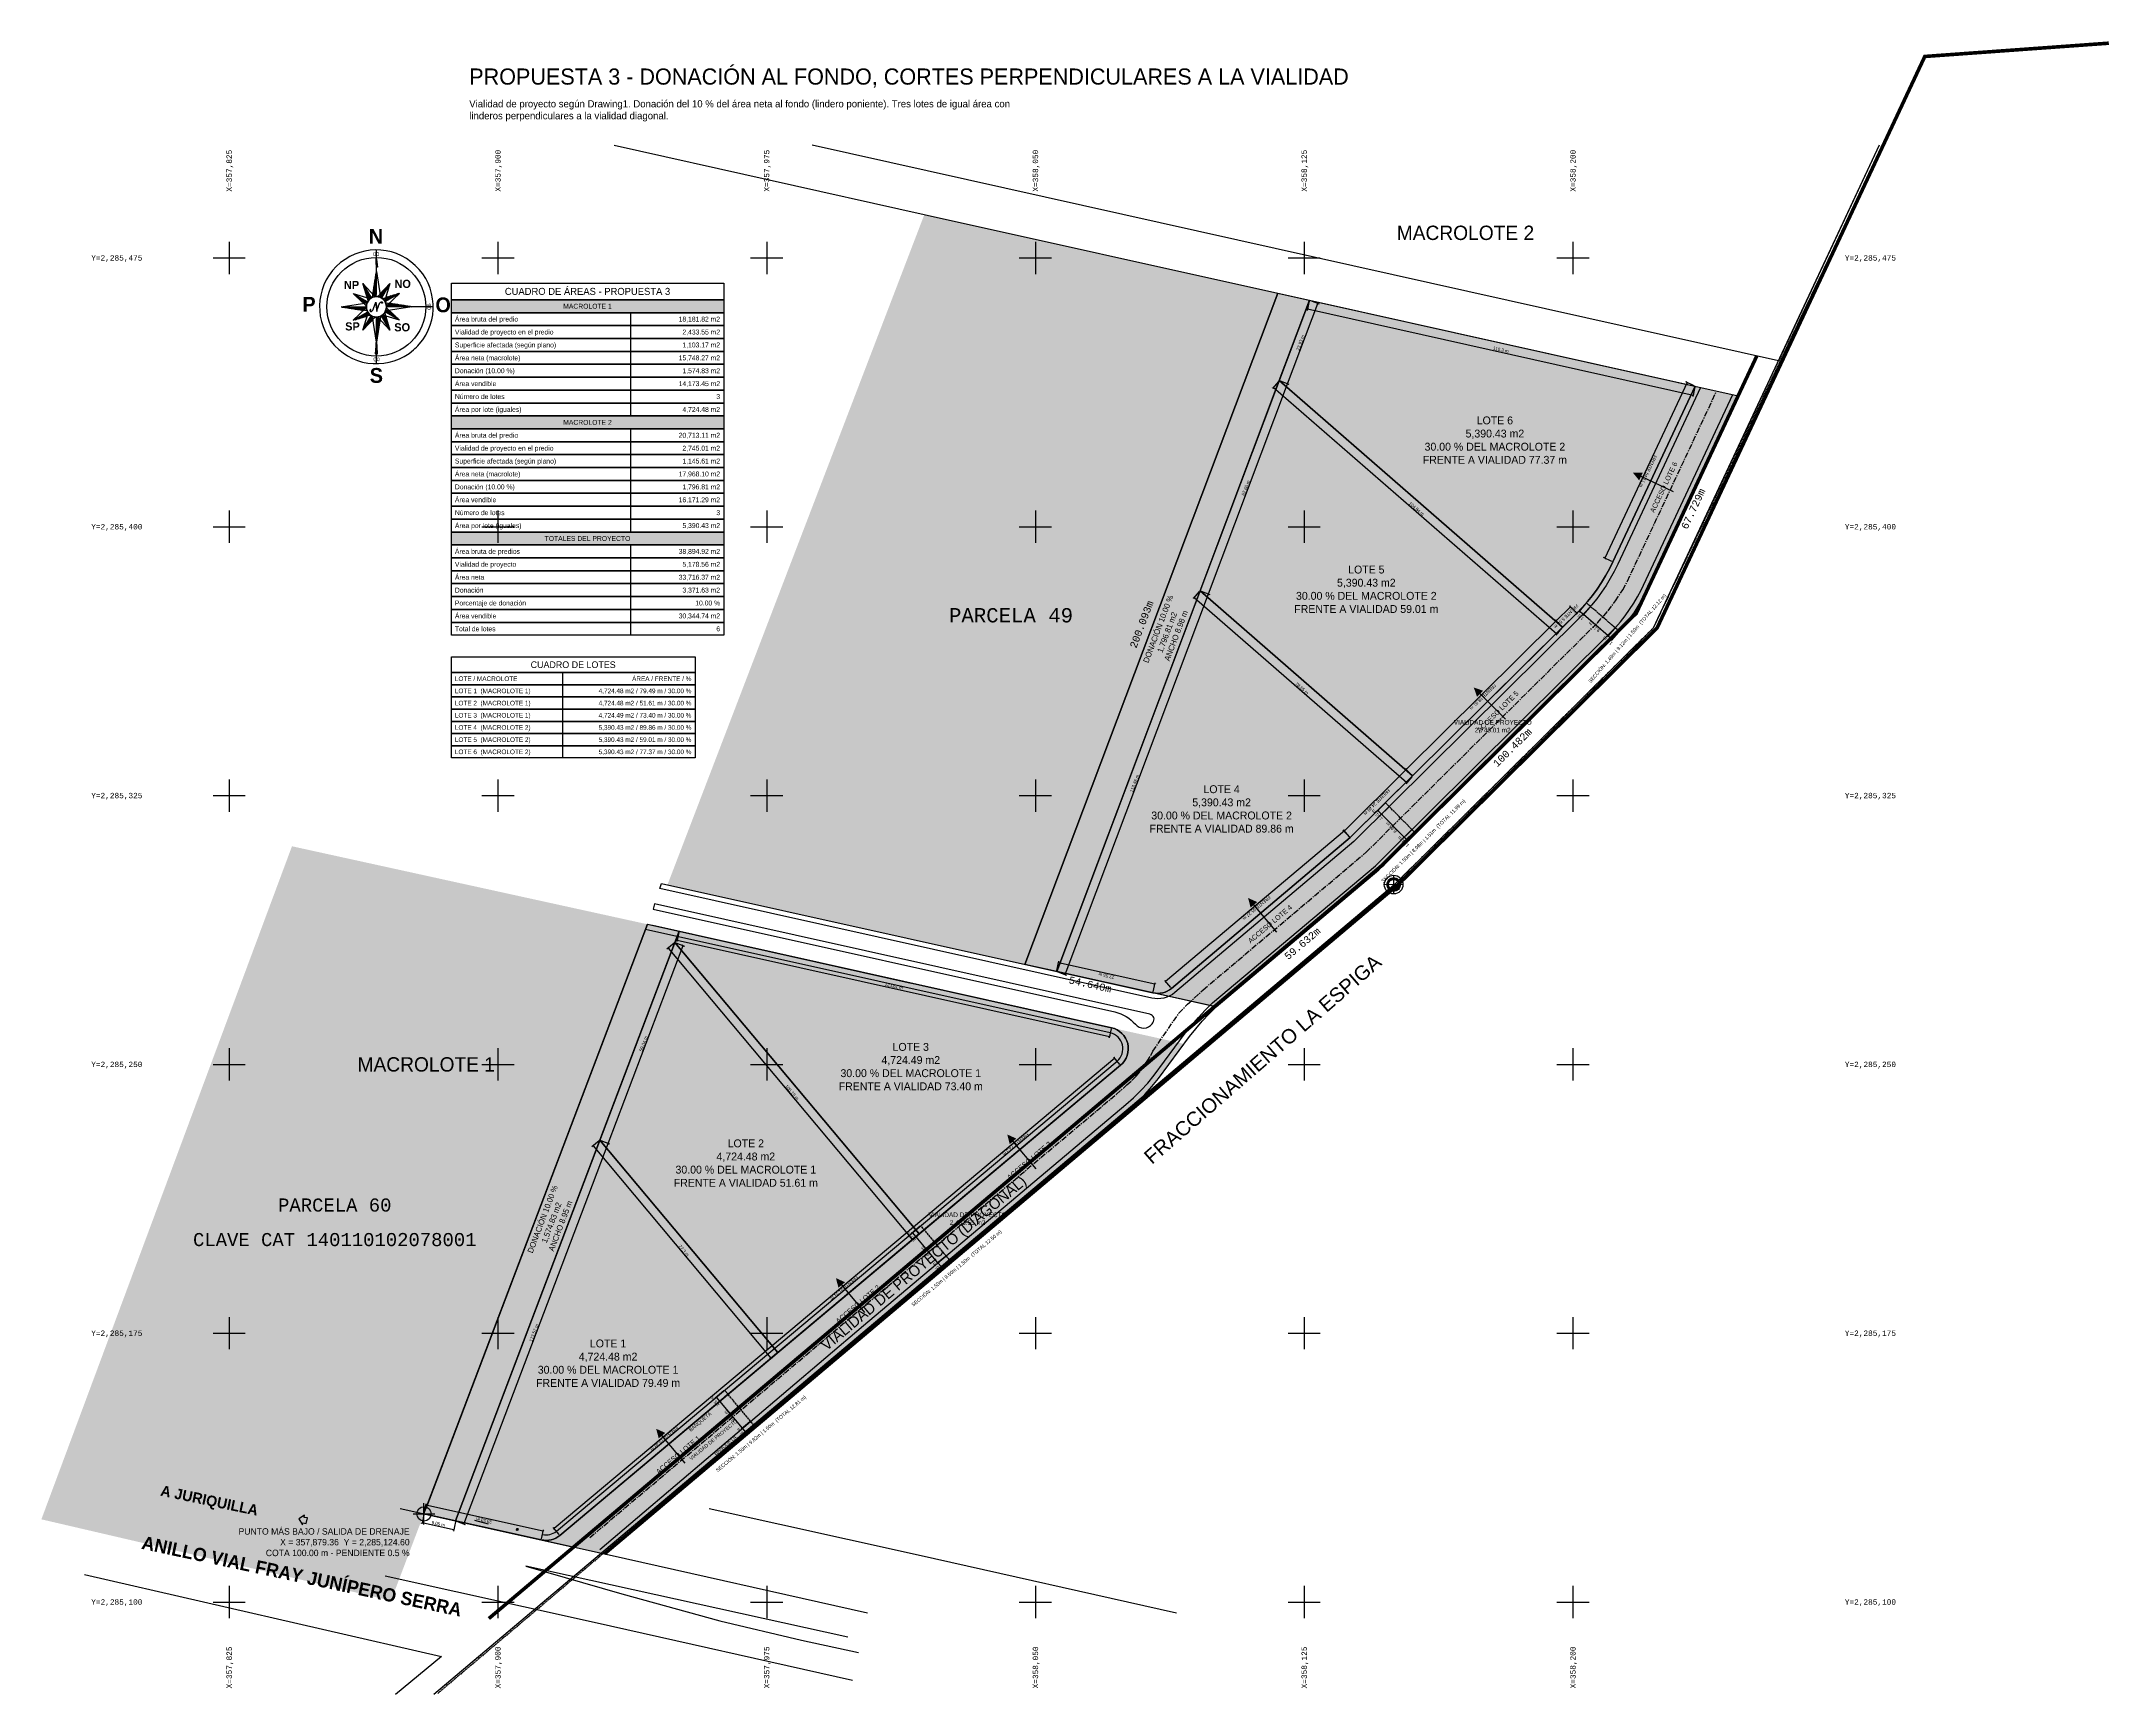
# Model space of a CAD drawing. Header units: metres. Extents: x 357773 to 358350, y 2285074 to 2285535.
import ezdxf
from ezdxf.enums import TextEntityAlignment as Align

# ---------------------------------------------------------------- set-up
doc = ezdxf.new("R2010")
doc.units = ezdxf.units.M
doc.header["$LTSCALE"] = 0.5
for name, pattern in [('CENTER', [5.08, 3.175, -0.635, 0.635, -0.635]), ('CENTRO1', [0.44, 0.2, -0.08, 0.08, -0.08]), ('DASHED', [1.524, 1.27, -0.254]), ('DASHED2', [0.762, 0.635, -0.127])]:
    doc.linetypes.add(name, pattern=pattern)
for name, color, linetype in [('_C Textos', 7, 'Continuous'), ('_Ejido Menchaca', 4, 'Continuous'), ('_Textos', 7, 'Continuous'), ('_Traza', 7, 'Continuous'), ('_Traza Urbana', 5, 'Continuous'), ('COTAS', 6, 'Continuous'), ('CVL_RAS_LIN', 8, 'Continuous'), ('CVL_RET_TX', 2, 'Continuous'), ('CVL_RETUTM', 8, 'Continuous'), ('DONACION', 3, 'Continuous'), ('DRENAJE', 1, 'Continuous'), ('Formato Catastro', 7, 'Continuous'), ('Lev_REGISTRO COMUN', 34, 'Continuous'), ('LOTES', 2, 'Continuous'), ('MOJONERA', 1, 'Continuous'), ('NORTE', 253, 'Continuous'), ('Polígono', 7, 'Continuous'), ('SEÑALAMIENTO EN PLANO', 8, 'Continuous'), ('TABLA_CONTENIDOS', 7, 'Continuous'), ('Texto Catastro', 7, 'Continuous'), ('TEXTOS', 7, 'Continuous'), ('VIAL_ASFALTO', 8, 'Continuous'), ('VIAL_BANQUETA', 9, 'CONTINUOUS'), ('ZONA PARCELADA', 7, 'Continuous')]:
    doc.layers.add(name, color=color, linetype=linetype)
doc.layers.add('Distancias', color=7, linetype='Continuous', plot=False)
doc.styles.add('ARIAL', font='arial.ttf')
doc.styles.add('MONOTXT4', font='monotxt4.shx')
doc.styles.add('OpenSansCondensed-Light', font='OpenSansCondensed-Light.ttf')
doc.styles.add('ROMANC', font='verdana.ttf', dxfattribs={"height": 3})
doc.styles.add('ROMANTICBOLD', font='romb____.pfb', dxfattribs={"height": 10})
doc.styles.add('TXT50', font='arial.ttf', dxfattribs={"width": 0.8, "height": 0.125})
doc.dimstyles.new('COTAS_M', dxfattribs={"dimtxt": 0.9, "dimasz": 0.6, "dimexe": 0.4, "dimexo": 0.3, "dimgap": 0.2, "dimtad": 1, "dimzin": 12, "dimdsep": 46, "dimtxsty": 'OpenSansCondensed-Light', "dimblk": 'ARCHTICK', "dimcen": 2.5, "dimclrd": 256, "dimclre": 256, "dimclrt": 256, "dimazin": 3, "dimtfac": 0.5, "dimtmove": 2, "dimatfit": 3})

# ---------------------------------------------------------------- blocks, each defined once
blk = doc.blocks.new('5')
at = {"layer": 'MOJONERA', "ltscale": 0.05}
h = blk.add_hatch(color=256, dxfattribs=at)
edge = h.paths.add_edge_path()
edge.add_ellipse((137.546, 95.6), major_axis=(0.132, 0.132), ratio=1, start_angle=0, end_angle=360)
edge = h.paths.add_edge_path(flags=16)
edge.add_ellipse((137.546, 95.6), major_axis=(0.102, 0.102), ratio=1, start_angle=0, end_angle=360)
at = {"layer": 'MOJONERA', "const_width": 0.0289}
for points in [[(137.546, 95.343), (137.546, 95.857)], [(137.289, 95.6), (137.804, 95.6)]]:
    blk.add_lwpolyline(points, dxfattribs=at)
at = {"layer": 'MOJONERA', "ltscale": 0.05}
for major_axis, start_param, end_param in [((0.182, 0.182), 5.401458427801168, 11.68464373498075), ((0.132, 0.132), 5.401458427801197, 11.68464373498078), ((0.102, 0.102), 5.401458427801134, 11.68464373498072)]:
    blk.add_ellipse((137.546, 95.6), major_axis=major_axis, ratio=1, start_param=start_param, end_param=end_param, dxfattribs=at)
blk = doc.blocks.new('_ARCHTICK')
at = {"color": 0, "linetype": 'BYBLOCK', "const_width": 0.15}
blk.add_lwpolyline([(-0.5, -0.5), (0.5, 0.5)], dxfattribs=at)
blk = doc.blocks.new('*D1')
for p, q in [((357879.42, 2285124.89), (357879.99, 2285127.43)), ((357912.64, 2285119.79), (357879.9, 2285127.04)), ((357912.16, 2285117.64), (357912.73, 2285120.18))]:
    blk.add_line(p, q)
at = {"layer": 'Defpoints'}
for p in [(357879.36, 2285124.6), (357912.1, 2285117.35), (357912.64, 2285119.79)]:
    blk.add_point(p, dxfattribs=at)
at = {"layer": 'COTAS', "xscale": 0.6, "yscale": 0.6}
for p, rotation in [((357879.9, 2285127.04), 167.51381755561675), ((357912.64, 2285119.79), 347.51381755561675)]:
    blk.add_blockref('_ARCHTICK', p, dxfattribs=dict(at, rotation=rotation))
at = {"layer": 'COTAS', "insert": (357896.13, 2285122.78), "char_height": 0.9, "attachment_point": 5, "rotation": 167.51382, "style": 'OpenSansCondensed-Light'}
blk.add_mtext('33.53 m', dxfattribs=at)
blk = doc.blocks.new('*D2')
for p, q in [((357879.3, 2285124.31), (357878.73, 2285121.77)), ((357878.82, 2285122.16), (357887.65, 2285120.2)), ((357888.13, 2285122.35), (357887.57, 2285119.81))]:
    blk.add_line(p, q)
at = {"layer": 'Defpoints'}
for p in [(357879.36, 2285124.6), (357888.19, 2285122.64), (357878.82, 2285122.16)]:
    blk.add_point(p, dxfattribs=at)
at = {"layer": 'COTAS', "xscale": 0.6, "yscale": 0.6}
for p, rotation in [((357878.82, 2285122.16), 167.51381755568156), ((357887.65, 2285120.2), -12.486182444318453)]:
    blk.add_blockref('_ARCHTICK', p, dxfattribs=dict(at, rotation=rotation))
at = {"layer": 'COTAS', "insert": (357883.38, 2285121.82), "char_height": 0.9, "attachment_point": 5, "rotation": 347.51382, "style": 'OpenSansCondensed-Light'}
blk.add_mtext('9.05 m', dxfattribs=at)
blk = doc.blocks.new('*D3')
for p, q in [((357890.53, 2285121.76), (357930.8, 2285227.95)), ((357928.74, 2285228.73), (357931.17, 2285227.81)), ((357888.47, 2285122.54), (357890.9, 2285121.62))]:
    blk.add_line(p, q)
at = {"layer": 'Defpoints'}
for p in [(357928.46, 2285228.84), (357888.19, 2285122.64), (357890.53, 2285121.76)]:
    blk.add_point(p, dxfattribs=at)
at = {"layer": 'COTAS', "xscale": 0.6, "yscale": 0.6}
for p, rotation in [((357930.8, 2285227.95), 69.2346759033579), ((357890.53, 2285121.76), 249.2346759033579)]:
    blk.add_blockref('_ARCHTICK', p, dxfattribs=dict(at, rotation=rotation))
at = {"layer": 'COTAS', "insert": (357910.06, 2285175.09), "char_height": 0.9, "attachment_point": 5, "rotation": 69.23468, "style": 'OpenSansCondensed-Light'}
blk.add_mtext('113.57 m', dxfattribs=at)
blk = doc.blocks.new('*D4')
for p, q in [((357928.23, 2285228.65), (357926.24, 2285226.98)), ((357926.54, 2285227.23), (357976.2, 2285167.99)), ((357977.88, 2285169.41), (357975.89, 2285167.74))]:
    blk.add_line(p, q)
at = {"layer": 'Defpoints'}
for p in [(357926.54, 2285227.23), (357928.46, 2285228.84), (357978.11, 2285169.6)]:
    blk.add_point(p, dxfattribs=at)
at = {"layer": 'COTAS', "xscale": 0.6, "yscale": 0.6}
for p, rotation in [((357926.54, 2285227.23), 129.9697563427082), ((357976.2, 2285167.99), -50.03024365729181)]:
    blk.add_blockref('_ARCHTICK', p, dxfattribs=dict(at, rotation=rotation))
at = {"layer": 'COTAS', "insert": (357951.87, 2285198.03), "char_height": 0.9, "attachment_point": 5, "rotation": 309.96976, "style": 'OpenSansCondensed-Light'}
blk.add_mtext('77.3 m', dxfattribs=at)
blk = doc.blocks.new('*D5')
for p, q in [((357976.51, 2285171.51), (357915.66, 2285120.52)), ((357977.92, 2285169.83), (357976.25, 2285171.82)), ((357917.08, 2285118.83), (357915.41, 2285120.82))]:
    blk.add_line(p, q)
at = {"layer": 'Defpoints'}
for p in [(357976.51, 2285171.51), (357978.11, 2285169.6), (357917.27, 2285118.6)]:
    blk.add_point(p, dxfattribs=at)
at = {"layer": 'COTAS', "xscale": 0.6, "yscale": 0.6}
for p, rotation in [((357976.51, 2285171.51), 39.96975634275566), ((357915.66, 2285120.52), -140.03024365724434)]:
    blk.add_blockref('_ARCHTICK', p, dxfattribs=dict(at, rotation=rotation))
at = {"layer": 'COTAS', "insert": (357946.5, 2285145.52), "char_height": 0.9, "attachment_point": 5, "rotation": 219.96976, "style": 'OpenSansCondensed-Light'}
blk.add_mtext('FRENTE 79.39 m', dxfattribs=at)
blk = doc.blocks.new('*D6')
for p, q in [((357930.8, 2285227.95), (357951.73, 2285283.16)), ((357949.67, 2285283.94), (357952.1, 2285283.02)), ((357928.74, 2285228.73), (357931.17, 2285227.81))]:
    blk.add_line(p, q)
at = {"layer": 'Defpoints'}
for p in [(357949.39, 2285284.04), (357928.46, 2285228.84), (357930.8, 2285227.95)]:
    blk.add_point(p, dxfattribs=at)
at = {"layer": 'COTAS', "xscale": 0.6, "yscale": 0.6}
for p, rotation in [((357951.73, 2285283.16), 69.23467590331916), ((357930.8, 2285227.95), 249.23467590331916)]:
    blk.add_blockref('_ARCHTICK', p, dxfattribs=dict(at, rotation=rotation))
at = {"layer": 'COTAS', "insert": (357940.65, 2285255.78), "char_height": 0.9, "attachment_point": 5, "rotation": 69.23468, "style": 'OpenSansCondensed-Light'}
blk.add_mtext('59.04 m', dxfattribs=at)
blk = doc.blocks.new('*D7')
for p, q in [((357949.16, 2285283.85), (357947.17, 2285282.18)), ((357947.47, 2285282.44), (358015.67, 2285201.08)), ((358017.36, 2285202.49), (358015.36, 2285200.82))]:
    blk.add_line(p, q)
at = {"layer": 'Defpoints'}
for p in [(357947.47, 2285282.44), (357949.39, 2285284.04), (358017.59, 2285202.68)]:
    blk.add_point(p, dxfattribs=at)
at = {"layer": 'COTAS', "xscale": 0.6, "yscale": 0.6}
for p, rotation in [((357947.47, 2285282.44), 129.9697563427497), ((358015.67, 2285201.08), -50.03024365725032)]:
    blk.add_blockref('_ARCHTICK', p, dxfattribs=dict(at, rotation=rotation))
at = {"layer": 'COTAS', "insert": (357982.07, 2285242.18), "char_height": 0.9, "attachment_point": 5, "rotation": 309.96976, "style": 'OpenSansCondensed-Light'}
blk.add_mtext('106.16 m', dxfattribs=at)
blk = doc.blocks.new('*D8')
for p, q in [((358015.98, 2285204.6), (357976.51, 2285171.51)), ((358017.39, 2285202.91), (358015.72, 2285204.91)), ((357977.92, 2285169.83), (357976.25, 2285171.82))]:
    blk.add_line(p, q)
at = {"layer": 'Defpoints'}
for p in [(358015.98, 2285204.6), (358017.59, 2285202.68), (357978.11, 2285169.6)]:
    blk.add_point(p, dxfattribs=at)
at = {"layer": 'COTAS', "xscale": 0.6, "yscale": 0.6}
for p, rotation in [((358015.98, 2285204.6), 39.9697563427745), ((357976.51, 2285171.51), -140.0302436572255)]:
    blk.add_blockref('_ARCHTICK', p, dxfattribs=dict(at, rotation=rotation))
at = {"layer": 'COTAS', "insert": (357996.66, 2285187.56), "char_height": 0.9, "attachment_point": 5, "rotation": 219.96976, "style": 'OpenSansCondensed-Light'}
blk.add_mtext('FRENTE 51.51 m', dxfattribs=at)
blk = doc.blocks.new('*D9')
for p, q in [((358072.15, 2285251.69), (358015.98, 2285204.6)), ((358073.57, 2285250), (358071.9, 2285251.99)), ((358017.39, 2285202.91), (358015.72, 2285204.91))]:
    blk.add_line(p, q)
at = {"layer": 'Defpoints'}
for p in [(358072.15, 2285251.69), (358073.76, 2285249.77), (358017.59, 2285202.68)]:
    blk.add_point(p, dxfattribs=at)
at = {"layer": 'COTAS', "xscale": 0.6, "yscale": 0.6}
for p, rotation in [((358072.15, 2285251.69), 39.96975634277135), ((358015.98, 2285204.6), -140.03024365722865)]:
    blk.add_blockref('_ARCHTICK', p, dxfattribs=dict(at, rotation=rotation))
at = {"layer": 'COTAS', "insert": (358044.48, 2285227.65), "char_height": 0.9, "attachment_point": 5, "rotation": 219.96976, "style": 'OpenSansCondensed-Light'}
blk.add_mtext('FRENTE 73.3 m', dxfattribs=at)
blk = doc.blocks.new('*D10')
for p, q in [((357950.49, 2285286.83), (357949.93, 2285284.29)), ((357950.01, 2285284.68), (358070.67, 2285257.79)), ((358071.14, 2285259.94), (358070.58, 2285257.4))]:
    blk.add_line(p, q)
at = {"layer": 'Defpoints'}
for p in [(357950.01, 2285284.68), (357950.56, 2285287.12), (358071.21, 2285260.23)]:
    blk.add_point(p, dxfattribs=at)
at = {"layer": 'COTAS', "xscale": 0.6, "yscale": 0.6}
for p, rotation in [((357950.01, 2285284.68), 167.4346516200781), ((358070.67, 2285257.79), -12.565348379921899)]:
    blk.add_blockref('_ARCHTICK', p, dxfattribs=dict(at, rotation=rotation))
at = {"layer": 'COTAS', "insert": (358010.48, 2285271.87), "char_height": 0.9, "attachment_point": 5, "rotation": 347.43465, "style": 'OpenSansCondensed-Light'}
blk.add_mtext('123.61 m', dxfattribs=at)
blk = doc.blocks.new('*D11')
for p, q in [((358136.26, 2285315.17), (358086.34, 2285273.12)), ((358137.68, 2285313.49), (358136, 2285315.48)), ((358087.76, 2285271.44), (358086.08, 2285273.43))]:
    blk.add_line(p, q)
at = {"layer": 'Defpoints'}
for p in [(358136.26, 2285315.17), (358137.87, 2285313.26), (358087.95, 2285271.21)]:
    blk.add_point(p, dxfattribs=at)
at = {"layer": 'COTAS', "xscale": 0.6, "yscale": 0.6}
for p, rotation in [((358136.26, 2285315.17), 40.1090357097693), ((358086.34, 2285273.12), -139.8909642902307)]:
    blk.add_blockref('_ARCHTICK', p, dxfattribs=dict(at, rotation=rotation))
at = {"layer": 'COTAS', "insert": (358111.72, 2285293.65), "char_height": 0.9, "attachment_point": 5, "rotation": 220.10904, "style": 'OpenSansCondensed-Light'}
blk.add_mtext('FRENTE 65.27 m', dxfattribs=at)
blk = doc.blocks.new('*D12')
for p, q in [((358056, 2285276.22), (358056.56, 2285278.76)), ((358083.36, 2285272.38), (358056.48, 2285278.37)), ((358082.89, 2285270.23), (358083.45, 2285272.77))]:
    blk.add_line(p, q)
at = {"layer": 'Defpoints'}
for p in [(358055.93, 2285275.93), (358082.82, 2285269.94), (358083.36, 2285272.38)]:
    blk.add_point(p, dxfattribs=at)
at = {"layer": 'COTAS', "xscale": 0.6, "yscale": 0.6}
for p, rotation in [((358056.48, 2285278.37), 167.44403628633896), ((358083.36, 2285272.38), 347.4440362863389)]:
    blk.add_blockref('_ARCHTICK', p, dxfattribs=dict(at, rotation=rotation))
at = {"layer": 'COTAS', "insert": (358069.78, 2285274.74), "char_height": 0.9, "attachment_point": 5, "rotation": 167.44404, "style": 'OpenSansCondensed-Light'}
blk.add_mtext('27.55 m', dxfattribs=at)
blk = doc.blocks.new('*D13')
for p, q in [((358058.27, 2285275.05), (358098.27, 2285381.25)), ((358096.21, 2285382.02), (358098.64, 2285381.11)), ((358056.21, 2285275.82), (358058.65, 2285274.91))]:
    blk.add_line(p, q)
at = {"layer": 'Defpoints'}
for p in [(358095.93, 2285382.13), (358055.93, 2285275.93), (358058.27, 2285275.05)]:
    blk.add_point(p, dxfattribs=at)
at = {"layer": 'COTAS', "xscale": 0.6, "yscale": 0.6}
for p, rotation in [((358098.27, 2285381.25), 69.36419303697745), ((358058.27, 2285275.05), 249.36419303697744)]:
    blk.add_blockref('_ARCHTICK', p, dxfattribs=dict(at, rotation=rotation))
at = {"layer": 'COTAS', "insert": (358077.66, 2285328.38), "char_height": 0.9, "attachment_point": 5, "rotation": 69.36419, "style": 'OpenSansCondensed-Light'}
blk.add_mtext('113.48 m', dxfattribs=at)
blk = doc.blocks.new('*D14')
for p, q in [((358095.73, 2285381.9), (358094.02, 2285379.94)), ((358094.29, 2285380.24), (358153.62, 2285328.61)), ((358155.07, 2285330.27), (358153.36, 2285328.31))]:
    blk.add_line(p, q)
at = {"layer": 'Defpoints'}
for p in [(358094.29, 2285380.24), (358095.93, 2285382.13), (358155.26, 2285330.5)]:
    blk.add_point(p, dxfattribs=at)
at = {"layer": 'COTAS', "xscale": 0.6, "yscale": 0.6}
for p, rotation in [((358094.29, 2285380.24), 138.97335308918764), ((358153.62, 2285328.61), -41.02664691081236)]:
    blk.add_blockref('_ARCHTICK', p, dxfattribs=dict(at, rotation=rotation))
at = {"layer": 'COTAS', "insert": (358124.38, 2285354.92), "char_height": 0.9, "attachment_point": 5, "rotation": 318.97335, "style": 'OpenSansCondensed-Light'}
blk.add_mtext('78.65 m', dxfattribs=at)
blk = doc.blocks.new('*D15')
for p, q in [((358153.5, 2285332.28), (358136.11, 2285315.04)), ((358155.05, 2285330.71), (358153.22, 2285332.56)), ((358137.66, 2285313.47), (358135.83, 2285315.32))]:
    blk.add_line(p, q)
at = {"layer": 'Defpoints'}
for p in [(358153.5, 2285332.28), (358155.26, 2285330.5), (358137.87, 2285313.26)]:
    blk.add_point(p, dxfattribs=at)
at = {"layer": 'COTAS', "xscale": 0.6, "yscale": 0.6}
for p, rotation in [((358153.5, 2285332.28), 44.74503000069353), ((358136.11, 2285315.04), -135.25496999930647)]:
    blk.add_blockref('_ARCHTICK', p, dxfattribs=dict(at, rotation=rotation))
at = {"layer": 'COTAS', "insert": (358145.26, 2285323.19), "char_height": 0.9, "attachment_point": 5, "rotation": 224.74503, "style": 'OpenSansCondensed-Light'}
blk.add_mtext('FRENTE 24.49 m', dxfattribs=at)
blk = doc.blocks.new('*D16')
for p, q in [((358118.3, 2285440.68), (358120.73, 2285439.77)), ((358098.27, 2285381.25), (358120.36, 2285439.91)), ((358096.21, 2285382.02), (358098.64, 2285381.11))]:
    blk.add_line(p, q)
at = {"layer": 'Defpoints'}
for p in [(358118.02, 2285440.79), (358095.93, 2285382.13), (358098.27, 2285381.25)]:
    blk.add_point(p, dxfattribs=at)
at = {"layer": 'COTAS', "xscale": 0.6, "yscale": 0.6}
for p, rotation in [((358120.36, 2285439.91), 69.36419303708456), ((358098.27, 2285381.25), 249.36419303708456)]:
    blk.add_blockref('_ARCHTICK', p, dxfattribs=dict(at, rotation=rotation))
at = {"layer": 'COTAS', "insert": (358108.7, 2285410.81), "char_height": 0.9, "attachment_point": 5, "rotation": 69.36419, "style": 'OpenSansCondensed-Light'}
blk.add_mtext('62.68 m', dxfattribs=at)
blk = doc.blocks.new('*D17')
for p, q in [((358117.82, 2285440.56), (358116.11, 2285438.6)), ((358116.38, 2285438.9), (358195.47, 2285370.09)), ((358196.91, 2285371.75), (358195.2, 2285369.79))]:
    blk.add_line(p, q)
at = {"layer": 'Defpoints'}
for p in [(358118.02, 2285440.79), (358116.38, 2285438.9), (358197.11, 2285371.97)]:
    blk.add_point(p, dxfattribs=at)
at = {"layer": 'COTAS', "xscale": 0.6, "yscale": 0.6}
for p, rotation in [((358116.38, 2285438.9), 138.9733530891289), ((358195.47, 2285370.09), -41.02664691087111)]:
    blk.add_blockref('_ARCHTICK', p, dxfattribs=dict(at, rotation=rotation))
at = {"layer": 'COTAS', "insert": (358156.35, 2285404.99), "char_height": 0.9, "attachment_point": 5, "rotation": 318.97335, "style": 'OpenSansCondensed-Light'}
blk.add_mtext('104.84 m', dxfattribs=at)
blk = doc.blocks.new('*D18')
for p, q in [((358195.35, 2285373.75), (358153.5, 2285332.28)), ((358196.9, 2285372.19), (358195.07, 2285374.03)), ((358155.05, 2285330.71), (358153.22, 2285332.56))]:
    blk.add_line(p, q)
at = {"layer": 'Defpoints'}
for p in [(358195.35, 2285373.75), (358197.11, 2285371.97), (358155.26, 2285330.5)]:
    blk.add_point(p, dxfattribs=at)
at = {"layer": 'COTAS', "xscale": 0.6, "yscale": 0.6}
for p, rotation in [((358195.35, 2285373.75), 44.745030000721925), ((358153.5, 2285332.28), -135.25496999927807)]:
    blk.add_blockref('_ARCHTICK', p, dxfattribs=dict(at, rotation=rotation))
at = {"layer": 'COTAS', "insert": (358174.88, 2285352.55), "char_height": 0.9, "attachment_point": 5, "rotation": 224.74503, "style": 'OpenSansCondensed-Light'}
blk.add_mtext('FRENTE 58.91 m', dxfattribs=at)
blk = doc.blocks.new('*D19')
for p, q in [((358199.31, 2285377.68), (358195.35, 2285373.75)), ((358200.86, 2285376.11), (358199.03, 2285377.96)), ((358196.9, 2285372.19), (358195.07, 2285374.03))]:
    blk.add_line(p, q)
at = {"layer": 'Defpoints'}
for p in [(358199.31, 2285377.68), (358197.11, 2285371.97), (358201.07, 2285375.9)]:
    blk.add_point(p, dxfattribs=at)
at = {"layer": 'COTAS', "xscale": 0.6, "yscale": 0.6}
for p, rotation in [((358199.31, 2285377.68), 44.74502999921978), ((358195.35, 2285373.75), -135.25497000078022)]:
    blk.add_blockref('_ARCHTICK', p, dxfattribs=dict(at, rotation=rotation))
at = {"layer": 'COTAS', "insert": (358198.07, 2285374.97), "char_height": 0.9, "attachment_point": 5, "rotation": 224.74503, "style": 'OpenSansCondensed-Light'}
blk.add_mtext('FRENTE 5.58 m', dxfattribs=at)
blk = doc.blocks.new('*D20')
for p, q in [((358120.36, 2285439.91), (358128.79, 2285462.31)), ((358126.73, 2285463.08), (358129.17, 2285462.16)), ((358118.3, 2285440.68), (358120.73, 2285439.77))]:
    blk.add_line(p, q)
at = {"layer": 'Defpoints'}
for p in [(358126.45, 2285463.19), (358118.02, 2285440.79), (358120.36, 2285439.91)]:
    blk.add_point(p, dxfattribs=at)
at = {"layer": 'COTAS', "xscale": 0.6, "yscale": 0.6}
for p, rotation in [((358128.79, 2285462.31), 69.36419303689965), ((358120.36, 2285439.91), 249.36419303689965)]:
    blk.add_blockref('_ARCHTICK', p, dxfattribs=dict(at, rotation=rotation))
at = {"layer": 'COTAS', "insert": (358123.97, 2285451.34), "char_height": 0.9, "attachment_point": 5, "rotation": 69.36419, "style": 'OpenSansCondensed-Light'}
blk.add_mtext('23.93 m', dxfattribs=at)
blk = doc.blocks.new('*D21')
for p, q in [((358126.39, 2285462.89), (358125.82, 2285460.36)), ((358125.91, 2285460.75), (358233.57, 2285436.75)), ((358234.04, 2285438.9), (358233.48, 2285436.36))]:
    blk.add_line(p, q)
at = {"layer": 'Defpoints'}
for p in [(358125.91, 2285460.75), (358126.45, 2285463.19), (358234.11, 2285439.19)]:
    blk.add_point(p, dxfattribs=at)
at = {"layer": 'COTAS', "xscale": 0.6, "yscale": 0.6}
for p, rotation in [((358125.91, 2285460.75), 167.43422828441047), ((358233.57, 2285436.75), -12.565771715589523)]:
    blk.add_blockref('_ARCHTICK', p, dxfattribs=dict(at, rotation=rotation))
at = {"layer": 'COTAS', "insert": (358179.88, 2285449.38), "char_height": 0.9, "attachment_point": 5, "rotation": 347.43423, "style": 'OpenSansCondensed-Light'}
blk.add_mtext('110.3 m', dxfattribs=at)
blk = doc.blocks.new('*D22')
for p, q in [((358231.85, 2285440.25), (358208.89, 2285391.25)), ((358233.84, 2285439.32), (358231.48, 2285440.42)), ((358210.88, 2285390.32), (358208.52, 2285391.42))]:
    blk.add_line(p, q)
at = {"layer": 'Defpoints'}
for p in [(358231.85, 2285440.25), (358234.11, 2285439.19), (358211.15, 2285390.19)]:
    blk.add_point(p, dxfattribs=at)
at = {"layer": 'COTAS', "xscale": 0.6, "yscale": 0.6}
for p, rotation in [((358231.85, 2285440.25), 64.89355395416987), ((358208.89, 2285391.25), -115.10644604583013)]:
    blk.add_blockref('_ARCHTICK', p, dxfattribs=dict(at, rotation=rotation))
at = {"layer": 'COTAS', "insert": (358220.95, 2285415.47), "char_height": 0.9, "attachment_point": 5, "rotation": 244.89355, "style": 'OpenSansCondensed-Light'}
blk.add_mtext('FRENTE 54.11 m', dxfattribs=at)
blk = doc.blocks.new('TABLA_CONTENIDOS_P3')
at = {"layer": 'TABLA_CONTENIDOS', "transparency": 33554508}
for points in [[(0, -4.68), (76, -4.68), (76, -8.28), (0, -8.28)], [(0, -37.08), (76, -37.08), (76, -40.68), (0, -40.68)], [(0, -69.48), (76, -69.48), (76, -73.08), (0, -73.08)]]:
    blk.add_hatch(color=8, dxfattribs=at).paths.add_polyline_path(points)
at = {"layer": 'TABLA_CONTENIDOS'}
for p, q in [((50, -8.28), (50, -11.88)), ((50, -11.88), (50, -15.48)), ((50, -15.48), (50, -19.08)), ((50, -19.08), (50, -22.68)), ((50, -22.68), (50, -26.28)), ((50, -26.28), (50, -29.88)), ((50, -29.88), (50, -33.48)), ((50, -33.48), (50, -37.08)), ((50, -40.68), (50, -44.28)), ((50, -44.28), (50, -47.88)), ((50, -47.88), (50, -51.48)), ((50, -51.48), (50, -55.08)), ((50, -55.08), (50, -58.68)), ((50, -58.68), (50, -62.28)), ((50, -62.28), (50, -65.88)), ((50, -65.88), (50, -69.48)), ((50, -73.08), (50, -76.68)), ((50, -76.68), (50, -80.28)), ((50, -80.28), (50, -83.88)), ((50, -83.88), (50, -87.48)), ((50, -87.48), (50, -91.08)), ((50, -91.08), (50, -94.68)), ((50, -94.68), (50, -98.28))]:
    blk.add_line(p, q, dxfattribs=at)
for points in [[(0, 0), (76, 0), (76, -4.68), (0, -4.68)], [(0, -4.68), (76, -4.68), (76, -8.28), (0, -8.28)], [(0, -8.28), (76, -8.28), (76, -11.88), (0, -11.88)], [(0, -11.88), (76, -11.88), (76, -15.48), (0, -15.48)], [(0, -15.48), (76, -15.48), (76, -19.08), (0, -19.08)], [(0, -19.08), (76, -19.08), (76, -22.68), (0, -22.68)], [(0, -22.68), (76, -22.68), (76, -26.28), (0, -26.28)], [(0, -26.28), (76, -26.28), (76, -29.88), (0, -29.88)], [(0, -29.88), (76, -29.88), (76, -33.48), (0, -33.48)], [(0, -33.48), (76, -33.48), (76, -37.08), (0, -37.08)], [(0, -37.08), (76, -37.08), (76, -40.68), (0, -40.68)], [(0, -40.68), (76, -40.68), (76, -44.28), (0, -44.28)], [(0, -44.28), (76, -44.28), (76, -47.88), (0, -47.88)], [(0, -47.88), (76, -47.88), (76, -51.48), (0, -51.48)], [(0, -51.48), (76, -51.48), (76, -55.08), (0, -55.08)], [(0, -55.08), (76, -55.08), (76, -58.68), (0, -58.68)], [(0, -58.68), (76, -58.68), (76, -62.28), (0, -62.28)], [(0, -62.28), (76, -62.28), (76, -65.88), (0, -65.88)], [(0, -65.88), (76, -65.88), (76, -69.48), (0, -69.48)], [(0, -69.48), (76, -69.48), (76, -73.08), (0, -73.08)], [(0, -73.08), (76, -73.08), (76, -76.68), (0, -76.68)], [(0, -76.68), (76, -76.68), (76, -80.28), (0, -80.28)], [(0, -80.28), (76, -80.28), (76, -83.88), (0, -83.88)], [(0, -83.88), (76, -83.88), (76, -87.48), (0, -87.48)], [(0, -87.48), (76, -87.48), (76, -91.08), (0, -91.08)], [(0, -91.08), (76, -91.08), (76, -94.68), (0, -94.68)], [(0, -94.68), (76, -94.68), (76, -98.28), (0, -98.28)]]:
    blk.add_lwpolyline(points, close=True, dxfattribs=at)
for s, height, p in [('CUADRO DE ÁREAS - PROPUESTA 3', 1.9656, (38, -2.34)), ('MACROLOTE 1', 1.368, (38, -6.48)), ('MACROLOTE 2', 1.368, (38, -38.88)), ('TOTALES DEL PROYECTO', 1.368, (38, -71.28))]:
    blk.add_text(s, height=height, dxfattribs=at).set_placement(p, align=Align.MIDDLE_CENTER)
for s, p in [('Área bruta del predio', (1, -10.08)), ('Vialidad de proyecto en el predio', (1, -13.68)), ('Superficie afectada (según plano)', (1, -17.28)), ('Área neta (macrolote)', (1, -20.88)), ('Área vendible', (1, -28.08)), ('Donación (10.00 %)', (1, -24.48)), ('Área por lote (iguales)', (1, -35.28)), ('Número de lotes', (1, -31.68)), ('Área bruta del predio', (1, -42.48)), ('Vialidad de proyecto en el predio', (1, -46.08)), ('Superficie afectada (según plano)', (1, -49.68)), ('Área neta (macrolote)', (1, -53.28)), ('Donación (10.00 %)', (1, -56.88)), ('Área vendible', (1, -60.48)), ('Número de lotes', (1, -64.08)), ('Área por lote (iguales)', (1, -67.68)), ('Área bruta de predios', (1, -74.88)), ('Vialidad de proyecto', (1, -78.48)), ('Área neta', (1, -82.08)), ('Donación', (1, -85.68)), ('Área vendible', (1, -92.88)), ('Porcentaje de donación', (1, -89.28)), ('Total de lotes', (1, -96.48))]:
    blk.add_text(s, height=1.368, dxfattribs=at).set_placement(p, align=Align.MIDDLE_LEFT)
for s, height, p in [('18,181.82 m2', 1.368, (75, -10.08)), ('2,433.55 m2', 1.368, (75, -13.68)), ('1,103.17 m2', 1.368, (75, -17.28)), ('15,748.27 m2', 1.368, (75, -20.88)), ('14,173.45 m2', 1.368, (75, -28.08)), ('1,574.83 m2', 1.368, (75, -24.48)), ('4,724.48 m2', 1.368, (75, -35.28)), ('3', 1.37, (75, -31.68)), ('20,713.11 m2', 1.368, (75, -42.48)), ('2,745.01 m2', 1.368, (75, -46.08)), ('1,145.61 m2', 1.368, (75, -49.68)), ('17,968.10 m2', 1.368, (75, -53.28)), ('1,796.81 m2', 1.368, (75, -56.88)), ('16,171.29 m2', 1.368, (75, -60.48)), ('3', 1.37, (75, -64.08)), ('5,390.43 m2', 1.368, (75, -67.68)), ('38,894.92 m2', 1.368, (75, -74.88)), ('5,178.56 m2', 1.368, (75, -78.48)), ('33,716.37 m2', 1.368, (75, -82.08)), ('3,371.63 m2', 1.368, (75, -85.68)), ('30,344.74 m2', 1.368, (75, -92.88)), ('10.00 %', 1.368, (75, -89.28)), ('6', 1.37, (75, -96.48))]:
    blk.add_text(s, height=height, dxfattribs=at).set_placement(p, align=Align.MIDDLE_RIGHT)
blk = doc.blocks.new('TABLA_CONTENIDOS_P3_LOTES')
at = {"layer": 'TABLA_CONTENIDOS'}
for p, q in [((31, -4.42), (31, -7.82)), ((31, -7.82), (31, -11.22)), ((31, -11.22), (31, -14.62)), ((31, -14.62), (31, -18.02)), ((31, -18.02), (31, -21.42)), ((31, -21.42), (31, -24.82)), ((31, -24.82), (31, -28.22))]:
    blk.add_line(p, q, dxfattribs=at)
for points in [[(0, 0), (68, 0), (68, -4.42), (0, -4.42)], [(0, -4.42), (68, -4.42), (68, -7.82), (0, -7.82)], [(0, -7.82), (68, -7.82), (68, -11.22), (0, -11.22)], [(0, -11.22), (68, -11.22), (68, -14.62), (0, -14.62)], [(0, -14.62), (68, -14.62), (68, -18.02), (0, -18.02)], [(0, -18.02), (68, -18.02), (68, -21.42), (0, -21.42)], [(0, -21.42), (68, -21.42), (68, -24.82), (0, -24.82)], [(0, -24.82), (68, -24.82), (68, -28.22), (0, -28.22)]]:
    blk.add_lwpolyline(points, close=True, dxfattribs=at)
for s, p in [('LOTE / MACROLOTE', (1, -6.12)), ('LOTE 1  (MACROLOTE 1)', (1, -9.52)), ('LOTE 2  (MACROLOTE 1)', (1, -12.92)), ('LOTE 3  (MACROLOTE 1)', (1, -16.32)), ('LOTE 4  (MACROLOTE 2)', (1, -19.72)), ('LOTE 5  (MACROLOTE 2)', (1, -23.12)), ('LOTE 6  (MACROLOTE 2)', (1, -26.52))]:
    blk.add_text(s, height=1.292, dxfattribs=at).set_placement(p, align=Align.MIDDLE_LEFT)
blk.add_text('CUADRO DE LOTES', height=1.8564, dxfattribs=at).set_placement((34, -2.21), align=Align.MIDDLE_CENTER)
for s, p in [('ÁREA / FRENTE / %', (67, -6.12)), ('4,724.48 m2 / 79.49 m / 30.00 %', (67, -9.52)), ('4,724.48 m2 / 51.61 m / 30.00 %', (67, -12.92)), ('4,724.49 m2 / 73.40 m / 30.00 %', (67, -16.32)), ('5,390.43 m2 / 89.86 m / 30.00 %', (67, -19.72)), ('5,390.43 m2 / 59.01 m / 30.00 %', (67, -23.12)), ('5,390.43 m2 / 77.37 m / 30.00 %', (67, -26.52))]:
    blk.add_text(s, height=1.292, dxfattribs=at).set_placement(p, align=Align.MIDDLE_RIGHT)
blk = doc.blocks.new('*D23')
for p, q in [((357970.29, 2285150.23), (357967.92, 2285148.24)), ((357969.19, 2285147.35), (357968.22, 2285148.5)), ((357971.26, 2285149.09), (357968.88, 2285147.1))]:
    blk.add_line(p, q)
at = {"layer": 'Defpoints'}
for p in [(357969.19, 2285147.35), (357970.52, 2285150.43), (357971.48, 2285149.28)]:
    blk.add_point(p, dxfattribs=at)
at = {"layer": 'COTAS', "xscale": 0.6, "yscale": 0.6}
for p, rotation in [((357968.22, 2285148.5), 129.96975634674493), ((357969.19, 2285147.35), 309.96975634674493)]:
    blk.add_blockref('_ARCHTICK', p, dxfattribs=dict(at, rotation=rotation))
at = {"layer": 'COTAS', "insert": (357967.9, 2285147.25), "char_height": 0.9, "attachment_point": 5, "rotation": 129.96976, "style": 'OpenSansCondensed-Light'}
blk.add_mtext('1.5 m', dxfattribs=at)
blk = doc.blocks.new('*D24')
for p, q in [((357963.99, 2285157.76), (357961.61, 2285155.77)), ((357968.22, 2285148.5), (357961.92, 2285156.02)), ((357970.29, 2285150.23), (357967.92, 2285148.24))]:
    blk.add_line(p, q)
at = {"layer": 'Defpoints'}
for p in [(357964.22, 2285157.95), (357968.22, 2285148.5), (357970.52, 2285150.43)]:
    blk.add_point(p, dxfattribs=at)
at = {"layer": 'COTAS', "xscale": 0.6, "yscale": 0.6}
for p, rotation in [((357961.92, 2285156.02), 129.96975634808805), ((357968.22, 2285148.5), 309.969756348088)]:
    blk.add_blockref('_ARCHTICK', p, dxfattribs=dict(at, rotation=rotation))
at = {"layer": 'COTAS', "insert": (357964.57, 2285151.84), "char_height": 0.9, "attachment_point": 5, "rotation": 129.96976, "style": 'OpenSansCondensed-Light'}
blk.add_mtext('9.82 m', dxfattribs=at)
blk = doc.blocks.new('*D25')
for p, q in [((357963.02, 2285158.91), (357960.65, 2285156.91)), ((357963.99, 2285157.76), (357961.61, 2285155.77)), ((357961.92, 2285156.02), (357960.96, 2285157.17))]:
    blk.add_line(p, q)
at = {"layer": 'Defpoints'}
for p in [(357963.25, 2285159.1), (357964.22, 2285157.95), (357961.92, 2285156.02)]:
    blk.add_point(p, dxfattribs=at)
at = {"layer": 'COTAS', "xscale": 0.6, "yscale": 0.6}
for p, rotation in [((357960.96, 2285157.17), 129.96975635091107), ((357961.92, 2285156.02), 309.9697563509111)]:
    blk.add_blockref('_ARCHTICK', p, dxfattribs=dict(at, rotation=rotation))
at = {"layer": 'COTAS', "insert": (357960.63, 2285155.92), "char_height": 0.9, "attachment_point": 5, "rotation": 129.96976, "style": 'OpenSansCondensed-Light'}
blk.add_mtext('1.5 m', dxfattribs=at)
blk = doc.blocks.new('*D26')
for p, q in [((358024.86, 2285196.39), (358022.49, 2285194.4)), ((358023.75, 2285193.5), (358022.79, 2285194.65)), ((358025.82, 2285195.24), (358023.45, 2285193.25))]:
    blk.add_line(p, q)
at = {"layer": 'Defpoints'}
for p in [(358023.75, 2285193.5), (358025.09, 2285196.58), (358026.05, 2285195.43)]:
    blk.add_point(p, dxfattribs=at)
at = {"layer": 'COTAS', "xscale": 0.6, "yscale": 0.6}
for p, rotation in [((358022.79, 2285194.65), 129.96975633681765), ((358023.75, 2285193.5), 309.9697563368177)]:
    blk.add_blockref('_ARCHTICK', p, dxfattribs=dict(at, rotation=rotation))
at = {"layer": 'COTAS', "insert": (358022.47, 2285193.4), "char_height": 0.9, "attachment_point": 5, "rotation": 129.96976, "style": 'OpenSansCondensed-Light'}
blk.add_mtext('1.5 m', dxfattribs=at)
blk = doc.blocks.new('*D27')
for p, q in [((358018.76, 2285203.67), (358016.38, 2285201.68)), ((358022.79, 2285194.65), (358016.69, 2285201.93)), ((358024.86, 2285196.39), (358022.49, 2285194.4))]:
    blk.add_line(p, q)
at = {"layer": 'Defpoints'}
for p in [(358018.99, 2285203.86), (358022.79, 2285194.65), (358025.09, 2285196.58)]:
    blk.add_point(p, dxfattribs=at)
at = {"layer": 'COTAS', "xscale": 0.6, "yscale": 0.6}
for p, rotation in [((358016.69, 2285201.93), 129.96975633732384), ((358022.79, 2285194.65), 309.9697563373238)]:
    blk.add_blockref('_ARCHTICK', p, dxfattribs=dict(at, rotation=rotation))
at = {"layer": 'COTAS', "insert": (358019.24, 2285197.88), "char_height": 0.9, "attachment_point": 5, "rotation": 129.96976, "style": 'OpenSansCondensed-Light'}
blk.add_mtext('9.5 m', dxfattribs=at)
blk = doc.blocks.new('*D28')
for p, q in [((358017.8, 2285204.82), (358015.42, 2285202.82)), ((358018.76, 2285203.67), (358016.38, 2285201.68)), ((358016.69, 2285201.93), (358015.73, 2285203.08))]:
    blk.add_line(p, q)
at = {"layer": 'Defpoints'}
for p in [(358018.03, 2285205.01), (358018.99, 2285203.86), (358016.69, 2285201.93)]:
    blk.add_point(p, dxfattribs=at)
at = {"layer": 'COTAS', "xscale": 0.6, "yscale": 0.6}
for p, rotation in [((358015.73, 2285203.08), 129.96975633264486), ((358016.69, 2285201.93), 309.96975633264486)]:
    blk.add_blockref('_ARCHTICK', p, dxfattribs=dict(at, rotation=rotation))
at = {"layer": 'COTAS', "insert": (358015.4, 2285201.83), "char_height": 0.9, "attachment_point": 5, "rotation": 129.96976, "style": 'OpenSansCondensed-Light'}
blk.add_mtext('1.5 m', dxfattribs=at)
blk = doc.blocks.new('*D29')
for p, q in [((358154.84, 2285315.32), (358152.64, 2285313.14)), ((358153.99, 2285312.36), (358152.93, 2285313.42)), ((358155.9, 2285314.26), (358153.7, 2285312.07))]:
    blk.add_line(p, q)
at = {"layer": 'Defpoints'}
for p in [(358155.06, 2285315.54), (358156.12, 2285314.47), (358153.99, 2285312.36)]:
    blk.add_point(p, dxfattribs=at)
at = {"layer": 'COTAS', "xscale": 0.6, "yscale": 0.6}
for p, rotation in [((358152.93, 2285313.42), 134.7450299981669), ((358153.99, 2285312.36), 314.7450299981669)]:
    blk.add_blockref('_ARCHTICK', p, dxfattribs=dict(at, rotation=rotation))
at = {"layer": 'COTAS', "insert": (358152.71, 2285312.15), "char_height": 0.9, "attachment_point": 5, "rotation": 134.74503, "style": 'OpenSansCondensed-Light'}
blk.add_mtext('1.51 m', dxfattribs=at)
blk = doc.blocks.new('*D30')
for p, q in [((358148.53, 2285321.7), (358146.32, 2285319.52)), ((358152.93, 2285313.42), (358146.61, 2285319.8)), ((358154.84, 2285315.32), (358152.64, 2285313.14))]:
    blk.add_line(p, q)
at = {"layer": 'Defpoints'}
for p in [(358148.74, 2285321.91), (358152.93, 2285313.42), (358155.06, 2285315.54)]:
    blk.add_point(p, dxfattribs=at)
at = {"layer": 'COTAS', "xscale": 0.6, "yscale": 0.6}
for p, rotation in [((358146.61, 2285319.8), 134.74503000113876), ((358152.93, 2285313.42), 314.74503000113873)]:
    blk.add_blockref('_ARCHTICK', p, dxfattribs=dict(at, rotation=rotation))
at = {"layer": 'COTAS', "insert": (358149.31, 2285316.15), "char_height": 0.9, "attachment_point": 5, "rotation": 134.74503, "style": 'OpenSansCondensed-Light'}
blk.add_mtext('8.98 m', dxfattribs=at)
blk = doc.blocks.new('*D31')
for p, q in [((358147.47, 2285322.77), (358145.26, 2285320.59)), ((358146.61, 2285319.8), (358145.55, 2285320.87)), ((358148.53, 2285321.7), (358146.32, 2285319.52))]:
    blk.add_line(p, q)
at = {"layer": 'Defpoints'}
for p in [(358146.61, 2285319.8), (358147.68, 2285322.98), (358148.74, 2285321.91)]:
    blk.add_point(p, dxfattribs=at)
at = {"layer": 'COTAS', "xscale": 0.6, "yscale": 0.6}
for p, rotation in [((358145.55, 2285320.87), 134.74502999422245), ((358146.61, 2285319.8), 314.7450299942225)]:
    blk.add_blockref('_ARCHTICK', p, dxfattribs=dict(at, rotation=rotation))
at = {"layer": 'COTAS', "insert": (358145.33, 2285319.6), "char_height": 0.9, "attachment_point": 5, "rotation": 134.74503, "style": 'OpenSansCondensed-Light'}
blk.add_mtext('1.51 m', dxfattribs=at)
blk = doc.blocks.new('*D32')
for p, q in [((358211.56, 2285371.58), (358209.53, 2285369.24)), ((358210.93, 2285368.56), (358209.8, 2285369.54)), ((358212.69, 2285370.6), (358210.66, 2285368.26))]:
    blk.add_line(p, q)
at = {"layer": 'Defpoints'}
for p in [(358211.76, 2285371.81), (358210.93, 2285368.56), (358212.89, 2285370.83)]:
    blk.add_point(p, dxfattribs=at)
at = {"layer": 'COTAS', "xscale": 0.6, "yscale": 0.6}
for p, rotation in [((358209.8, 2285369.54), 139.1097886686263), ((358210.93, 2285368.56), 319.10978866862627)]:
    blk.add_blockref('_ARCHTICK', p, dxfattribs=dict(at, rotation=rotation))
at = {"layer": 'COTAS', "insert": (358209.67, 2285368.25), "char_height": 0.9, "attachment_point": 5, "rotation": 139.10979, "style": 'OpenSansCondensed-Light'}
blk.add_mtext('1.5 m', dxfattribs=at)
blk = doc.blocks.new('*D33')
for p, q in [((358204.67, 2285377.55), (358202.64, 2285375.21)), ((358209.8, 2285369.54), (358202.9, 2285375.51)), ((358211.56, 2285371.58), (358209.53, 2285369.24))]:
    blk.add_line(p, q)
at = {"layer": 'Defpoints'}
for p in [(358204.86, 2285377.78), (358211.76, 2285371.81), (358209.8, 2285369.54)]:
    blk.add_point(p, dxfattribs=at)
at = {"layer": 'COTAS', "xscale": 0.6, "yscale": 0.6}
for p, rotation in [((358202.9, 2285375.51), 139.10978867285613), ((358209.8, 2285369.54), 319.1097886728561)]:
    blk.add_blockref('_ARCHTICK', p, dxfattribs=dict(at, rotation=rotation))
at = {"layer": 'COTAS', "insert": (358205.92, 2285372.03), "char_height": 0.9, "attachment_point": 5, "rotation": 139.10979, "style": 'OpenSansCondensed-Light'}
blk.add_mtext('9.12 m', dxfattribs=at)
blk = doc.blocks.new('*D34')
for p, q in [((358203.53, 2285378.53), (358201.51, 2285376.19)), ((358204.67, 2285377.55), (358202.64, 2285375.21)), ((358202.9, 2285375.51), (358201.77, 2285376.49))]:
    blk.add_line(p, q)
at = {"layer": 'Defpoints'}
for p in [(358203.73, 2285378.76), (358204.86, 2285377.78), (358202.9, 2285375.51)]:
    blk.add_point(p, dxfattribs=at)
at = {"layer": 'COTAS', "xscale": 0.6, "yscale": 0.6}
for p, rotation in [((358201.77, 2285376.49), 139.10978867755304), ((358202.9, 2285375.51), 319.10978867755307)]:
    blk.add_blockref('_ARCHTICK', p, dxfattribs=dict(at, rotation=rotation))
at = {"layer": 'COTAS', "insert": (358201.65, 2285375.21), "char_height": 0.9, "attachment_point": 5, "rotation": 139.10979, "style": 'OpenSansCondensed-Light'}
blk.add_mtext('1.5 m', dxfattribs=at)

msp = doc.modelspace()

# ---------------------------------------------------------------- hatches: boundary and pattern name
h = msp.add_hatch(color=61)
h.dxf.hatch_style = 1
h.paths.add_polyline_path([(358019.021, 2285487.145), (357947.331, 2285300.145), (358047.082, 2285277.904), (358117.599, 2285465.16)])
h.paths.add_polyline_path([(357842.527, 2285310.852), (357772.598, 2285123.07), (357870.17, 2285100.389), (357941.727, 2285289.095)])
at = {"layer": 'DONACION', "transparency": 33554546}
for points in [[(358047.08, 2285277.9), (358117.6, 2285465.16), (358126.452, 2285463.187), (358055.933, 2285275.928)], [(357950.558, 2285287.122), (357888.193, 2285122.644), (357879.36, 2285124.6), (357941.73, 2285289.09)]]:
    msp.add_hatch(color=3, dxfattribs=at).paths.add_polyline_path(points)
at = {"layer": 'Lev_REGISTRO COMUN'}
h = msp.add_hatch(dxfattribs=at)
h.set_pattern_fill('ANGLE', color=256, scale=0.01, angle=140.199269, style=0)
h.set_pattern_definition([(140.1992689, (380277.39605, 2293806.685445), (-0.04471234726, -0.0536640336), [0.0508, -0.01905]), (230.1992689, (380277.39605, 2293806.685445), (0.0536640336, -0.04471234726), [0.0508, -0.01905])])
h.paths.add_polyline_path([(357905.176, 2285120.02), (357905.29, 2285120.51), (357905.616, 2285120.434), (357905.502, 2285119.944)])
h.paths.add_polyline_path([(357905.485, 2285120.35), (357905.427, 2285120.099), (357905.305, 2285120.127), (357905.363, 2285120.378)], flags=24)
at = {"layer": 'LOTES', "transparency": 33554534}
for points in [[(358209.11, 2285386.3), (358207.97, 2285384.42), (358206.74, 2285382.6), (358205.44, 2285380.83), (358204.06, 2285379.13), (358202.6, 2285377.48), (358201.07, 2285375.9), (358197.108, 2285371.973), (358118.018, 2285440.789), (358126.452, 2285463.187), (358234.11, 2285439.19), (358211.15, 2285390.19), (358210.17, 2285388.22)], [(358155.264, 2285330.5), (358095.927, 2285382.13), (358118.018, 2285440.789), (358197.108, 2285371.973)], [(358137.87, 2285313.26), (358087.95, 2285271.21), (358087.39, 2285270.79), (358086.79, 2285270.45), (358086.16, 2285270.17), (358085.51, 2285269.97), (358084.84, 2285269.85), (358084.15, 2285269.8), (358083.46, 2285269.83), (358082.82, 2285269.94), (358055.933, 2285275.928), (358095.927, 2285382.13), (358155.264, 2285330.5)], [(358072.79, 2285259.64), (358073.48, 2285259.19), (358074.11, 2285258.66), (358074.66, 2285258.04), (358075.12, 2285257.35), (358075.48, 2285256.6), (358075.74, 2285255.79), (358075.88, 2285254.96), (358075.9, 2285254.12), (358075.81, 2285253.3), (358075.61, 2285252.5), (358075.3, 2285251.74), (358074.89, 2285251.02), (358074.37, 2285250.36), (358073.76, 2285249.77), (358017.586, 2285202.685), (357949.391, 2285284.043), (357950.558, 2285287.122), (358071.21, 2285260.23), (358072.03, 2285259.99)], [(357978.113, 2285169.599), (357928.459, 2285228.838), (357949.391, 2285284.043), (358017.586, 2285202.685)], [(357917.27, 2285118.6), (357916.72, 2285118.19), (357916.12, 2285117.84), (357915.5, 2285117.57), (357914.84, 2285117.37), (357914.18, 2285117.25), (357913.49, 2285117.2), (357912.81, 2285117.23), (357912.1, 2285117.35), (357879.36, 2285124.6), (357888.193, 2285122.644), (357928.459, 2285228.838), (357978.113, 2285169.599)]]:
    msp.add_hatch(color=2, dxfattribs=at).paths.add_polyline_path(points)
at = {"layer": 'TEXTOS'}
for points in [[(358216.734, 2285415.07), (358218.484, 2285412.918), (358219.507, 2285415.089)], [(358172.329, 2285355.157), (358173.238, 2285352.538), (358174.942, 2285354.228)], [(358109.348, 2285296.426), (358110.04, 2285293.74), (358111.876, 2285295.287)], [(358042.142, 2285230.445), (358042.827, 2285227.757), (358044.667, 2285229.298)], [(357994.331, 2285190.369), (357995.02, 2285187.683), (357996.858, 2285189.227)], [(357944.175, 2285148.328), (357944.863, 2285145.642), (357946.701, 2285147.185)]]:
    msp.add_hatch(color=1, dxfattribs=at).paths.add_polyline_path(points)
at = {"layer": 'VIAL_ASFALTO', "transparency": 33554508}
for points in [[(358082.82, 2285269.94), (358083.46, 2285269.83), (358084.15, 2285269.8), (358084.84, 2285269.85), (358085.51, 2285269.97), (358086.16, 2285270.17), (358086.79, 2285270.45), (358087.39, 2285270.79), (358087.95, 2285271.21), (358137.87, 2285313.26), (358201.07, 2285375.9), (358202.6, 2285377.48), (358204.06, 2285379.13), (358205.44, 2285380.83), (358206.74, 2285382.6), (358207.97, 2285384.42), (358209.11, 2285386.3), (358210.17, 2285388.22), (358211.15, 2285390.19), (358234.11, 2285439.19), (358246.11, 2285436.51), (358217.37, 2285375.19), (358146, 2285304.45), (358100.41, 2285266.01)], [(357912.1, 2285117.35), (357912.81, 2285117.23), (357913.49, 2285117.2), (357914.18, 2285117.25), (357914.84, 2285117.37), (357915.5, 2285117.57), (357916.12, 2285117.84), (357916.72, 2285118.19), (357917.27, 2285118.6), (358073.76, 2285249.77), (358074.37, 2285250.36), (358074.89, 2285251.02), (358075.3, 2285251.74), (358075.61, 2285252.5), (358075.81, 2285253.3), (358075.9, 2285254.12), (358075.88, 2285254.96), (358075.74, 2285255.79), (358075.48, 2285256.6), (358075.12, 2285257.35), (358074.66, 2285258.04), (358074.11, 2285258.66), (358073.48, 2285259.19), (358072.79, 2285259.64), (358072.03, 2285259.99), (358071.21, 2285260.23), (358009.47, 2285273.99), (358091.49, 2285255.71), (358084.35, 2285246.08), (358082.49, 2285243.81), (358080.52, 2285241.64), (358078.43, 2285239.58), (358076.24, 2285237.63), (358002.97, 2285176.02), (357929.38, 2285113.52)]]:
    msp.add_hatch(color=8, dxfattribs=at).paths.add_polyline_path(points)

# ---------------------------------------------------------------- linework, layer by layer
for p, q in [((357872.728, 2285126.071), (357910.999, 2285117.592)), ((357879.352, 2285124.604), (357920.755, 2285115.43))]:
    msp.add_line(p, q)
at = {"layer": '_Ejido Menchaca', "linetype": 'DASHED2'}
msp.add_lwpolyline([(358284.35, 2285502.089), (358222.355, 2285371.673), (358150.058, 2285300.017), (357883.202, 2285074.491)], dxfattribs=at)
at = {"layer": '_Traza'}
for p, q in [((358117.599, 2285465.16), (358047.082, 2285277.904)), ((358117.599, 2285465.16), (358241.111, 2285437.629)), ((357941.727, 2285289.095), (357879.886, 2285126.011))]:
    msp.add_line(p, q, dxfattribs=at)
at = {"layer": '_Traza Urbana', "const_width": 1}
msp.add_lwpolyline([(358349.543, 2285534.91), (358298.189, 2285531.203), (358223.503, 2285371.798), (358151.241, 2285300.177), (357929.733, 2285113.441)], dxfattribs=at)
at = {"layer": '_Traza Urbana', "color": 3, "linetype": 'CENTRO1', "const_width": 1}
msp.add_lwpolyline([(358251.312, 2285447.65), (358217.692, 2285375.894), (358146.514, 2285305.347), (357897.468, 2285095.396)], dxfattribs=at)
at = {"layer": 'CVL_RAS_LIN', "color": 8, "linetype": 'Continuous'}
msp.add_line((357897.38, 2285121.732, 2000), (357893.512, 2285122.752, 2000), dxfattribs=at)
at = {"layer": 'CVL_RETUTM', "color": 8, "linetype": 'Continuous'}
for p, q in [((357820.5, 2285475), (357829.5, 2285475)), ((357825, 2285479.5), (357825, 2285470.5)), ((357895.5, 2285475), (357904.5, 2285475)), ((357900, 2285479.5), (357900, 2285470.5)), ((357970.5, 2285475), (357979.5, 2285475)), ((357975, 2285479.5), (357975, 2285470.5)), ((358045.5, 2285475), (358054.5, 2285475)), ((358050, 2285479.5), (358050, 2285470.5)), ((358120.5, 2285475), (358129.5, 2285475)), ((358125, 2285479.5), (358125, 2285470.5)), ((358195.5, 2285475), (358204.5, 2285475)), ((358200, 2285479.5), (358200, 2285470.5)), ((357820.5, 2285400), (357829.5, 2285400)), ((357825, 2285404.5), (357825, 2285395.5)), ((357895.5, 2285400), (357904.5, 2285400)), ((357900, 2285404.5), (357900, 2285395.5)), ((357970.5, 2285400), (357979.5, 2285400)), ((357975, 2285404.5), (357975, 2285395.5)), ((358045.5, 2285400), (358054.5, 2285400)), ((358050, 2285404.5), (358050, 2285395.5)), ((358120.5, 2285400), (358129.5, 2285400)), ((358125, 2285404.5), (358125, 2285395.5)), ((358195.5, 2285400), (358204.5, 2285400)), ((358200, 2285404.5), (358200, 2285395.5)), ((357820.5, 2285325), (357829.5, 2285325)), ((357825, 2285329.5), (357825, 2285320.5)), ((357895.5, 2285325), (357904.5, 2285325)), ((357900, 2285329.5), (357900, 2285320.5)), ((357970.5, 2285325), (357979.5, 2285325)), ((357975, 2285329.5), (357975, 2285320.5)), ((358045.5, 2285325), (358054.5, 2285325)), ((358050, 2285329.5), (358050, 2285320.5)), ((358120.5, 2285325), (358129.5, 2285325)), ((358125, 2285329.5), (358125, 2285320.5)), ((358195.5, 2285325), (358204.5, 2285325)), ((358200, 2285329.5), (358200, 2285320.5)), ((357820.5, 2285250), (357829.5, 2285250)), ((357825, 2285254.5), (357825, 2285245.5)), ((357895.5, 2285250), (357904.5, 2285250)), ((357900, 2285254.5), (357900, 2285245.5)), ((357970.5, 2285250), (357979.5, 2285250)), ((357975, 2285254.5), (357975, 2285245.5)), ((358045.5, 2285250), (358054.5, 2285250)), ((358050, 2285254.5), (358050, 2285245.5)), ((358120.5, 2285250), (358129.5, 2285250)), ((358125, 2285254.5), (358125, 2285245.5)), ((358195.5, 2285250), (358204.5, 2285250)), ((358200, 2285254.5), (358200, 2285245.5)), ((357820.5, 2285175), (357829.5, 2285175)), ((357825, 2285179.5), (357825, 2285170.5)), ((357895.5, 2285175), (357904.5, 2285175)), ((357900, 2285179.5), (357900, 2285170.5)), ((357970.5, 2285175), (357979.5, 2285175)), ((357975, 2285179.5), (357975, 2285170.5)), ((358045.5, 2285175), (358054.5, 2285175)), ((358050, 2285179.5), (358050, 2285170.5)), ((358120.5, 2285175), (358129.5, 2285175)), ((358125, 2285179.5), (358125, 2285170.5)), ((358195.5, 2285175), (358204.5, 2285175)), ((358200, 2285179.5), (358200, 2285170.5)), ((357820.5, 2285100), (357829.5, 2285100)), ((357825, 2285104.5), (357825, 2285095.5)), ((357895.5, 2285100), (357904.5, 2285100)), ((357900, 2285104.5), (357900, 2285095.5)), ((357970.5, 2285100), (357979.5, 2285100)), ((357975, 2285104.5), (357975, 2285095.5)), ((358045.5, 2285100), (358054.5, 2285100)), ((358050, 2285104.5), (358050, 2285095.5)), ((358120.5, 2285100), (358129.5, 2285100)), ((358125, 2285104.5), (358125, 2285095.5)), ((358195.5, 2285100), (358204.5, 2285100)), ((358200, 2285104.5), (358200, 2285095.5))]:
    msp.add_line(p, q, dxfattribs=at)
at = {"layer": 'DONACION'}
for points in [[(358047.08, 2285277.9), (358117.6, 2285465.16), (358126.452, 2285463.187), (358055.933, 2285275.928)], [(357950.558, 2285287.122), (357888.193, 2285122.644), (357879.36, 2285124.6), (357941.73, 2285289.09)]]:
    msp.add_lwpolyline(points, close=True, dxfattribs=at)
at = {"layer": 'DRENAJE'}
for p, q in [((357876.36, 2285124.6), (357882.36, 2285124.6)), ((357879.36, 2285121.6), (357879.36, 2285127.6))]:
    msp.add_line(p, q, dxfattribs=at)
msp.add_circle((357879.36, 2285124.6), 2, dxfattribs=at)
at = {"layer": 'Lev_REGISTRO COMUN', "elevation": 3105.731}
msp.add_lwpolyline([(357905.502, 2285119.944), (357905.176, 2285120.02), (357905.29, 2285120.51), (357905.616, 2285120.434)], close=True, dxfattribs=at)
at = {"layer": 'LOTES'}
for points in [[(358209.11, 2285386.3), (358207.97, 2285384.42), (358206.74, 2285382.6), (358205.44, 2285380.83), (358204.06, 2285379.13), (358202.6, 2285377.48), (358201.07, 2285375.9), (358197.108, 2285371.973), (358118.018, 2285440.789), (358126.452, 2285463.187), (358234.11, 2285439.19), (358211.15, 2285390.19), (358210.17, 2285388.22)], [(358155.264, 2285330.5), (358095.927, 2285382.13), (358118.018, 2285440.789), (358197.108, 2285371.973)], [(358137.87, 2285313.26), (358087.95, 2285271.21), (358087.39, 2285270.79), (358086.79, 2285270.45), (358086.16, 2285270.17), (358085.51, 2285269.97), (358084.84, 2285269.85), (358084.15, 2285269.8), (358083.46, 2285269.83), (358082.82, 2285269.94), (358055.933, 2285275.928), (358095.927, 2285382.13), (358155.264, 2285330.5)], [(358072.79, 2285259.64), (358073.48, 2285259.19), (358074.11, 2285258.66), (358074.66, 2285258.04), (358075.12, 2285257.35), (358075.48, 2285256.6), (358075.74, 2285255.79), (358075.88, 2285254.96), (358075.9, 2285254.12), (358075.81, 2285253.3), (358075.61, 2285252.5), (358075.3, 2285251.74), (358074.89, 2285251.02), (358074.37, 2285250.36), (358073.76, 2285249.77), (358017.586, 2285202.685), (357949.391, 2285284.043), (357950.558, 2285287.122), (358071.21, 2285260.23), (358072.03, 2285259.99)], [(357978.113, 2285169.599), (357928.459, 2285228.838), (357949.391, 2285284.043), (358017.586, 2285202.685)], [(357917.27, 2285118.6), (357916.72, 2285118.19), (357916.12, 2285117.84), (357915.5, 2285117.57), (357914.84, 2285117.37), (357914.18, 2285117.25), (357913.49, 2285117.2), (357912.81, 2285117.23), (357912.1, 2285117.35), (357879.36, 2285124.6), (357888.193, 2285122.644), (357928.459, 2285228.838), (357978.113, 2285169.599)]]:
    msp.add_lwpolyline(points, close=True, dxfattribs=at)
at = {"layer": 'NORTE', "color": 0, "linetype": 'Continuous'}
for p, q in [((357866.081, 2285471.225), (357866.068, 2285474.931)), ((357866.081, 2285464.833), (357866.081, 2285477.225)), ((357864.963, 2285464.054), (357866.081, 2285471.225)), ((357865.747, 2285464.277), (357865.747, 2285469.084)), ((357865.803, 2285464.277), (357865.803, 2285469.441)), ((357865.858, 2285464.277), (357865.858, 2285469.798)), ((357865.914, 2285464.277), (357865.914, 2285470.154)), ((357865.97, 2285464.277), (357865.97, 2285470.511)), ((357866.025, 2285464.277), (357866.025, 2285470.868)), ((357866.081, 2285474.687), (357866.438, 2285472.397)), ((357866.088, 2285472.355), (357866.081, 2285474.687)), ((357866.081, 2285471.225), (357867.192, 2285464.057)), ((357866.114, 2285472.425), (357866.107, 2285474.516)), ((357866.14, 2285472.458), (357866.134, 2285474.345)), ((357866.166, 2285472.479), (357866.161, 2285474.175)), ((357866.192, 2285472.494), (357866.187, 2285474.004)), ((357866.218, 2285472.504), (357866.214, 2285473.834)), ((357866.244, 2285472.509), (357866.24, 2285473.663)), ((357866.27, 2285472.511), (357866.267, 2285473.493)), ((357866.296, 2285472.509), (357866.294, 2285473.322)), ((357866.322, 2285472.503), (357866.32, 2285473.152)), ((357866.349, 2285472.493), (357866.347, 2285472.981)), ((357866.375, 2285472.477), (357866.374, 2285472.811)), ((357866.401, 2285472.455), (357866.4, 2285472.64)), ((357866.427, 2285472.42), (357866.427, 2285472.469)), ((357859.594, 2285465.083), (357863.549, 2285462.811)), ((357859.594, 2285465.083), (357864.298, 2285463.669)), ((357863.185, 2285461.732), (357859.594, 2285465.083)), ((357859.772, 2285464.916), (357863.521, 2285462.763)), ((357859.951, 2285464.749), (357863.494, 2285462.715)), ((357860.13, 2285464.583), (357863.466, 2285462.666)), ((357860.308, 2285464.416), (357863.438, 2285462.618)), ((357860.487, 2285464.249), (357863.411, 2285462.57)), ((357860.666, 2285464.082), (357863.383, 2285462.522)), ((357860.845, 2285463.916), (357863.355, 2285462.474)), ((357861.023, 2285463.749), (357863.281, 2285462.452)), ((357861.202, 2285463.582), (357863.193, 2285462.439)), ((357861.381, 2285463.415), (357863.105, 2285462.425)), ((357862.325, 2285467.827), (357864.615, 2285463.882)), ((357862.325, 2285467.827), (357865.693, 2285464.251)), ((357863.761, 2285463.129), (357862.325, 2285467.827)), ((357862.397, 2285467.593), (357864.567, 2285463.854)), ((357862.468, 2285467.36), (357864.519, 2285463.826)), ((357862.54, 2285467.126), (357864.471, 2285463.798)), ((357862.611, 2285466.892), (357864.423, 2285463.77)), ((357862.682, 2285466.658), (357864.375, 2285463.743)), ((357862.754, 2285466.425), (357864.327, 2285463.715)), ((357862.825, 2285466.191), (357864.279, 2285463.687)), ((357862.897, 2285465.957), (357864.209, 2285463.696)), ((357862.968, 2285465.723), (357864.131, 2285463.719)), ((357863.039, 2285465.49), (357864.053, 2285463.743)), ((357863.111, 2285465.256), (357863.976, 2285463.766)), ((357863.182, 2285465.022), (357863.898, 2285463.79)), ((357863.254, 2285464.788), (357863.82, 2285463.813)), ((357863.325, 2285464.555), (357863.742, 2285463.836)), ((357863.396, 2285464.321), (357863.664, 2285463.86)), ((357863.468, 2285464.087), (357863.586, 2285463.883)), ((357865.136, 2285464.842), (357865.136, 2285465.16)), ((357865.191, 2285464.783), (357865.191, 2285465.517)), ((357865.247, 2285464.724), (357865.247, 2285465.873)), ((357865.302, 2285464.665), (357865.302, 2285466.23)), ((357865.358, 2285464.606), (357865.358, 2285466.587)), ((357865.414, 2285464.547), (357865.414, 2285466.944)), ((357865.469, 2285464.488), (357865.469, 2285467.3)), ((357865.525, 2285464.429), (357865.525, 2285467.657)), ((357865.58, 2285464.37), (357865.58, 2285468.014)), ((357865.636, 2285464.311), (357865.636, 2285468.371)), ((357865.692, 2285464.277), (357865.692, 2285468.727)), ((357866.081, 2285464.277), (357866.081, 2285464.277)), ((357866.081, 2285464.277), (357866.081, 2285464.277)), ((357866.081, 2285464.146), (357866.081, 2285464.146)), ((357866.081, 2285464.146), (357866.081, 2285464.146)), ((357866.081, 2285464.146), (357866.081, 2285464.146)), ((357866.462, 2285464.252), (357869.821, 2285467.836)), ((357867.147, 2285464.983), (357867.069, 2285464.849)), ((357867.314, 2285465.161), (357867.083, 2285464.761)), ((357867.481, 2285465.339), (357867.097, 2285464.673)), ((357867.648, 2285465.518), (357867.11, 2285464.586)), ((357867.815, 2285465.696), (357867.124, 2285464.498)), ((357867.983, 2285465.874), (357867.137, 2285464.41)), ((357868.15, 2285466.053), (357867.151, 2285464.323)), ((357868.317, 2285466.231), (357867.165, 2285464.235)), ((357868.484, 2285466.409), (357867.178, 2285464.148)), ((357868.651, 2285466.587), (357867.203, 2285464.08)), ((357868.818, 2285466.766), (357867.252, 2285464.052)), ((357868.985, 2285466.944), (357867.3, 2285464.024)), ((357869.153, 2285467.122), (357867.348, 2285463.997)), ((357869.32, 2285467.301), (357867.396, 2285463.969)), ((357869.487, 2285467.479), (357867.444, 2285463.941)), ((357869.654, 2285467.657), (357867.492, 2285463.913)), ((357869.821, 2285467.836), (357867.54, 2285463.885)), ((357867.858, 2285463.673), (357872.559, 2285465.098)), ((357869.821, 2285467.836), (357868.397, 2285463.134)), ((357870.922, 2285464.602), (357868.414, 2285463.154)), ((357870.688, 2285464.531), (357868.424, 2285463.223)), ((357871.156, 2285464.672), (357868.442, 2285463.106)), ((357870.454, 2285464.46), (357868.447, 2285463.301)), ((357871.39, 2285464.743), (357868.47, 2285463.058)), ((357870.22, 2285464.389), (357868.471, 2285463.379)), ((357869.986, 2285464.318), (357868.494, 2285463.457)), ((357871.624, 2285464.814), (357868.498, 2285463.009)), ((357869.752, 2285464.247), (357868.518, 2285463.535)), ((357871.857, 2285464.885), (357868.526, 2285462.961)), ((357869.518, 2285464.176), (357868.542, 2285463.612)), ((357872.091, 2285464.956), (357868.553, 2285462.913)), ((357869.284, 2285464.105), (357868.565, 2285463.69)), ((357872.325, 2285465.027), (357868.581, 2285462.865)), ((357869.051, 2285464.035), (357868.589, 2285463.768)), ((357872.559, 2285465.098), (357868.609, 2285462.817)), ((357868.817, 2285463.964), (357868.612, 2285463.846)), ((357872.559, 2285465.098), (357868.975, 2285461.738)), ((357856.213, 2285461.357), (357863.381, 2285462.468)), ((357863.384, 2285460.24), (357856.213, 2285461.357)), ((357856.213, 2285461.357), (357863.161, 2285461.357)), ((357856.57, 2285461.302), (357863.161, 2285461.302)), ((357856.927, 2285461.246), (357863.161, 2285461.246)), ((357857.284, 2285461.19), (357863.161, 2285461.19)), ((357857.64, 2285461.135), (357863.161, 2285461.135)), ((357857.997, 2285461.079), (357863.161, 2285461.079)), ((357858.354, 2285461.024), (357863.161, 2285461.024)), ((357858.711, 2285460.968), (357863.161, 2285460.968)), ((357859.067, 2285460.913), (357863.118, 2285460.913)), ((357859.424, 2285460.857), (357863.059, 2285460.857)), ((357859.602, 2285457.617), (357863.186, 2285460.976)), ((357859.602, 2285457.617), (357863.552, 2285459.898)), ((357864.303, 2285459.041), (357859.602, 2285457.617)), ((357859.781, 2285460.801), (357863, 2285460.801)), ((357859.836, 2285457.688), (357863.58, 2285459.849)), ((357860.07, 2285457.759), (357863.608, 2285459.801)), ((357860.138, 2285460.746), (357862.941, 2285460.746)), ((357860.304, 2285457.829), (357863.636, 2285459.753)), ((357860.494, 2285460.69), (357862.881, 2285460.69)), ((357860.538, 2285457.9), (357863.664, 2285459.705)), ((357860.772, 2285457.971), (357863.691, 2285459.657)), ((357860.851, 2285460.635), (357862.822, 2285460.635)), ((357861.006, 2285458.042), (357863.719, 2285459.609)), ((357861.208, 2285460.579), (357862.763, 2285460.579)), ((357861.24, 2285458.113), (357863.747, 2285459.561)), ((357861.473, 2285458.184), (357863.738, 2285459.491)), ((357861.559, 2285463.249), (357863.017, 2285462.411)), ((357861.564, 2285460.523), (357862.703, 2285460.523)), ((357861.707, 2285458.255), (357863.714, 2285459.413)), ((357861.738, 2285463.082), (357862.93, 2285462.398)), ((357861.917, 2285462.915), (357862.842, 2285462.384)), ((357861.921, 2285460.468), (357862.644, 2285460.468)), ((357861.941, 2285458.326), (357863.69, 2285459.335)), ((357862.095, 2285462.748), (357862.754, 2285462.37)), ((357862.175, 2285458.396), (357863.667, 2285459.258)), ((357862.274, 2285462.582), (357862.666, 2285462.357)), ((357862.278, 2285460.412), (357862.585, 2285460.412)), ((357862.34, 2285454.879), (357863.765, 2285459.58)), ((357862.34, 2285454.879), (357864.621, 2285458.829)), ((357865.7, 2285458.463), (357862.34, 2285454.879)), ((357862.409, 2285458.467), (357863.643, 2285459.18)), ((357862.453, 2285462.415), (357862.578, 2285462.343)), ((357862.507, 2285455.057), (357864.669, 2285458.801)), ((357862.643, 2285458.538), (357863.62, 2285459.102)), ((357862.675, 2285455.235), (357864.717, 2285458.773)), ((357862.842, 2285455.414), (357864.765, 2285458.746)), ((357862.877, 2285458.609), (357863.596, 2285459.024)), ((357863.009, 2285455.592), (357864.814, 2285458.718)), ((357863.111, 2285458.68), (357863.573, 2285458.946)), ((357863.161, 2285461.357), (357863.161, 2285461.357)), ((357863.161, 2285461.357), (357863.161, 2285461.357)), ((357863.161, 2285461.357), (357863.161, 2285461.357)), ((357863.176, 2285455.77), (357864.862, 2285458.69)), ((357863.292, 2285461.357), (357863.292, 2285461.357)), ((357863.292, 2285461.357), (357863.292, 2285461.357)), ((357863.343, 2285455.949), (357864.91, 2285458.662)), ((357863.345, 2285458.751), (357863.549, 2285458.869)), ((357863.51, 2285456.127), (357864.958, 2285458.634)), ((357863.677, 2285456.305), (357864.984, 2285458.569)), ((357863.845, 2285456.484), (357864.998, 2285458.481)), ((357864.012, 2285456.662), (357865.011, 2285458.394)), ((357864.179, 2285456.84), (357865.025, 2285458.306)), ((357864.271, 2285460.444), (357864.269, 2285460.303)), ((357864.269, 2285460.303), (357864.331, 2285460.177)), ((357864.326, 2285460.544), (357864.271, 2285460.444)), ((357864.421, 2285460.589), (357864.326, 2285460.544)), ((357864.331, 2285460.177), (357864.421, 2285460.095)), ((357864.346, 2285457.019), (357865.039, 2285458.218)), ((357864.517, 2285460.569), (357864.421, 2285460.589)), ((357864.421, 2285460.095), (357864.554, 2285460.066)), ((357864.435, 2285460.36), (357864.52, 2285460.395)), ((357864.513, 2285457.197), (357865.052, 2285458.131)), ((357864.551, 2285460.483), (357864.517, 2285460.569)), ((357864.52, 2285460.395), (357864.551, 2285460.483)), ((357864.554, 2285460.066), (357864.687, 2285460.085)), ((357864.68, 2285457.375), (357865.066, 2285458.043)), ((357864.687, 2285460.085), (357864.807, 2285460.126)), ((357864.807, 2285460.126), (357864.948, 2285460.227)), ((357864.847, 2285457.554), (357865.079, 2285457.955)), ((357864.948, 2285460.227), (357865.088, 2285460.428)), ((357864.983, 2285458.575), (357864.963, 2285458.66)), ((357866.081, 2285451.49), (357864.983, 2285458.575)), ((357865.015, 2285457.732), (357865.093, 2285457.868)), ((357865.088, 2285460.428), (357865.162, 2285460.589)), ((357865.162, 2285460.589), (357865.287, 2285460.873)), ((357865.287, 2285460.873), (357865.898, 2285462.686)), ((357865.9, 2285462.69), (357865.884, 2285462.371)), ((357865.884, 2285462.371), (357865.903, 2285462.072)), ((357865.888, 2285462.312), (357865.973, 2285462.397)), ((357865.89, 2285462.499), (357865.936, 2285462.545)), ((357865.898, 2285462.686), (357865.9, 2285462.69)), ((357865.899, 2285462.139), (357866.01, 2285462.25)), ((357865.9, 2285462.69), (357866.05, 2285462.091)), ((357865.903, 2285462.072), (357866.19, 2285460.165)), ((357865.918, 2285461.974), (357866.047, 2285462.103)), ((357865.942, 2285461.814), (357866.07, 2285461.942)), ((357865.966, 2285461.654), (357866.092, 2285461.78)), ((357865.99, 2285461.493), (357866.115, 2285461.618)), ((357866.014, 2285461.333), (357866.137, 2285461.456)), ((357866.038, 2285461.173), (357866.159, 2285461.294)), ((357866.05, 2285462.091), (357866.228, 2285460.792)), ((357866.062, 2285461.013), (357866.181, 2285461.132)), ((357867.198, 2285458.66), (357866.081, 2285451.49)), ((357866.081, 2285458.568), (357866.081, 2285458.568)), ((357866.081, 2285458.568), (357866.081, 2285458.568)), ((357866.081, 2285458.438), (357866.081, 2285458.438)), ((357866.081, 2285458.438), (357866.081, 2285458.438)), ((357866.081, 2285453.876), (357866.081, 2285458.438)), ((357866.081, 2285445.489), (357866.081, 2285457.882)), ((357866.086, 2285460.853), (357866.203, 2285460.97)), ((357866.11, 2285460.692), (357866.226, 2285460.808)), ((357866.134, 2285460.532), (357866.22, 2285460.618)), ((357866.136, 2285451.847), (357866.136, 2285458.438)), ((357866.159, 2285460.372), (357866.212, 2285460.425)), ((357866.183, 2285460.212), (357866.203, 2285460.232)), ((357866.19, 2285460.165), (357866.197, 2285460.095)), ((357866.192, 2285452.203), (357866.192, 2285458.438)), ((357866.228, 2285460.792), (357866.197, 2285460.095)), ((357866.197, 2285460.095), (357866.335, 2285460.581)), ((357866.197, 2285460.095), (357866.197, 2285460.095)), ((357866.247, 2285452.56), (357866.247, 2285458.438)), ((357866.303, 2285452.917), (357866.303, 2285458.438)), ((357866.335, 2285460.581), (357866.56, 2285461.304)), ((357866.359, 2285453.274), (357866.359, 2285458.438)), ((357866.414, 2285453.63), (357866.414, 2285458.438)), ((357869.821, 2285454.879), (357866.462, 2285458.463)), ((357866.47, 2285453.987), (357866.47, 2285458.438)), ((357866.525, 2285454.344), (357866.525, 2285458.395)), ((357866.56, 2285461.304), (357866.782, 2285461.955)), ((357866.581, 2285454.701), (357866.581, 2285458.336)), ((357866.637, 2285455.057), (357866.637, 2285458.276)), ((357866.692, 2285455.414), (357866.692, 2285458.217)), ((357866.748, 2285455.771), (357866.748, 2285458.158)), ((357866.782, 2285461.955), (357866.911, 2285462.219)), ((357866.803, 2285456.128), (357866.803, 2285458.098)), ((357866.859, 2285456.484), (357866.859, 2285458.039)), ((357866.911, 2285462.219), (357867.035, 2285462.421)), ((357866.914, 2285456.841), (357866.914, 2285457.98)), ((357866.97, 2285457.198), (357866.97, 2285457.921)), ((357867.026, 2285457.555), (357867.026, 2285457.861)), ((357867.035, 2285462.421), (357867.168, 2285462.566)), ((357867.168, 2285462.566), (357867.319, 2285462.671)), ((357867.319, 2285462.671), (357867.431, 2285462.708)), ((357867.431, 2285462.708), (357867.58, 2285462.722)), ((357869.821, 2285454.879), (357867.54, 2285458.829)), ((357867.558, 2285462.444), (357867.566, 2285462.512)), ((357867.602, 2285462.385), (357867.558, 2285462.444)), ((357867.566, 2285462.512), (357867.61, 2285462.556)), ((357867.58, 2285462.722), (357867.684, 2285462.702)), ((357869.75, 2285455.113), (357867.588, 2285458.857)), ((357867.681, 2285462.377), (357867.602, 2285462.385)), ((357867.61, 2285462.556), (357867.686, 2285462.563)), ((357869.679, 2285455.347), (357867.637, 2285458.885)), ((357867.751, 2285462.417), (357867.681, 2285462.377)), ((357867.684, 2285462.702), (357867.742, 2285462.644)), ((357869.608, 2285455.58), (357867.685, 2285458.912)), ((357869.538, 2285455.814), (357867.733, 2285458.94)), ((357867.742, 2285462.644), (357867.775, 2285462.573)), ((357867.779, 2285462.489), (357867.751, 2285462.417)), ((357867.775, 2285462.573), (357867.779, 2285462.489)), ((357869.467, 2285456.048), (357867.781, 2285458.968)), ((357869.396, 2285456.282), (357867.829, 2285458.996)), ((357872.559, 2285457.617), (357867.858, 2285459.041)), ((357869.325, 2285456.516), (357867.877, 2285459.024)), ((357869.254, 2285456.75), (357867.947, 2285459.014)), ((357869.183, 2285456.984), (357868.025, 2285458.991)), ((357869.112, 2285457.218), (357868.102, 2285458.967)), ((357869.042, 2285457.452), (357868.18, 2285458.943)), ((357868.971, 2285457.686), (357868.258, 2285458.92)), ((357868.9, 2285457.92), (357868.336, 2285458.896)), ((357868.416, 2285463.2), (357868.397, 2285463.134)), ((357868.397, 2285459.58), (357869.821, 2285454.879)), ((357868.829, 2285458.153), (357868.414, 2285458.873)), ((357868.758, 2285458.387), (357868.491, 2285458.849)), ((357868.687, 2285458.621), (357868.569, 2285458.826)), ((357872.559, 2285457.617), (357868.609, 2285459.898)), ((357872.381, 2285457.784), (357868.637, 2285459.946)), ((357872.203, 2285457.951), (357868.664, 2285459.994)), ((357872.024, 2285458.118), (357868.692, 2285460.042)), ((357871.846, 2285458.285), (357868.72, 2285460.09)), ((357871.668, 2285458.453), (357868.748, 2285460.138)), ((357871.489, 2285458.62), (357868.776, 2285460.186)), ((357868.778, 2285462.474), (357875.948, 2285461.357)), ((357868.831, 2285460.252), (357868.778, 2285460.24)), ((357871.311, 2285458.787), (357868.803, 2285460.235)), ((357875.948, 2285461.357), (357868.831, 2285460.252)), ((357868.87, 2285461.357), (357868.87, 2285461.357)), ((357868.87, 2285461.357), (357868.87, 2285461.357)), ((357871.133, 2285458.954), (357868.872, 2285460.259)), ((357870.954, 2285459.121), (357868.96, 2285460.272)), ((357868.975, 2285460.976), (357872.559, 2285457.617)), ((357873.451, 2285461.746), (357869, 2285461.746)), ((357873.808, 2285461.691), (357869, 2285461.691)), ((357874.164, 2285461.635), (357869, 2285461.635)), ((357874.521, 2285461.58), (357869, 2285461.58)), ((357874.878, 2285461.524), (357869, 2285461.524)), ((357875.235, 2285461.468), (357869, 2285461.468)), ((357875.591, 2285461.413), (357869, 2285461.413)), ((357875.948, 2285461.357), (357869, 2285461.357)), ((357869, 2285461.357), (357869, 2285461.357)), ((357869, 2285461.357), (357869, 2285461.357)), ((357873.094, 2285461.802), (357869.043, 2285461.802)), ((357870.776, 2285459.288), (357869.048, 2285460.286)), ((357872.737, 2285461.857), (357869.102, 2285461.857)), ((357870.598, 2285459.455), (357869.135, 2285460.3)), ((357872.381, 2285461.913), (357869.162, 2285461.913)), ((357872.024, 2285461.969), (357869.221, 2285461.969)), ((357870.419, 2285459.623), (357869.223, 2285460.313)), ((357871.667, 2285462.024), (357869.28, 2285462.024)), ((357870.241, 2285459.79), (357869.311, 2285460.327)), ((357871.31, 2285462.08), (357869.339, 2285462.08)), ((357870.063, 2285459.957), (357869.398, 2285460.34)), ((357870.954, 2285462.135), (357869.399, 2285462.135)), ((357870.597, 2285462.191), (357869.458, 2285462.191)), ((357869.884, 2285460.124), (357869.486, 2285460.354)), ((357870.24, 2285462.247), (357869.517, 2285462.247)), ((357869.706, 2285460.291), (357869.573, 2285460.368)), ((357869.883, 2285462.302), (357869.577, 2285462.302)), ((357881.949, 2285461.357), (357875.948, 2285461.357)), ((357866.081, 2285451.761), (357865.846, 2285448.305)), ((357866.081, 2285451.761), (357866.315, 2285448.305)), ((357866.081, 2285448.07), (357866.081, 2285451.761)), ((357865.846, 2285448.296), (357865.846, 2285448.305)), ((357865.872, 2285448.195), (357865.872, 2285448.688)), ((357865.898, 2285448.156), (357865.898, 2285449.072)), ((357865.924, 2285448.128), (357865.924, 2285449.456)), ((357865.95, 2285448.108), (357865.95, 2285449.84)), ((357865.977, 2285448.093), (357865.977, 2285450.224)), ((357866.003, 2285448.082), (357866.003, 2285450.608)), ((357866.029, 2285448.076), (357866.029, 2285450.993)), ((357866.055, 2285448.071), (357866.055, 2285451.377)), ((357866.081, 2285448.069), (357866.081, 2285448.069)), ((357866.081, 2285448.069), (357866.081, 2285448.069)), ((357866.081, 2285448.069), (357866.081, 2285448.069)), ((357866.081, 2285448.069), (357866.081, 2285448.069)), ((357866.081, 2285448.069), (357866.081, 2285448.069)), ((357866.081, 2285448.069), (357866.081, 2285448.069)), ((357866.081, 2285448.069), (357866.081, 2285448.069)), ((357866.081, 2285448.069), (357866.081, 2285448.069)), ((357866.081, 2285448.069), (357866.081, 2285448.069)), ((357866.081, 2285448.069), (357866.081, 2285448.069)), ((357866.081, 2285448.069), (357866.081, 2285448.069)), ((357866.081, 2285448.069), (357866.081, 2285448.069)), ((357866.081, 2285448.069), (357866.081, 2285448.069)), ((357866.081, 2285448.069), (357866.081, 2285448.069)), ((357866.107, 2285448.071), (357866.107, 2285451.377)), ((357866.133, 2285448.076), (357866.133, 2285450.993)), ((357866.159, 2285448.082), (357866.159, 2285450.608)), ((357866.185, 2285448.093), (357866.185, 2285450.224)), ((357866.211, 2285448.108), (357866.211, 2285449.84)), ((357866.237, 2285448.128), (357866.237, 2285449.456)), ((357866.263, 2285448.156), (357866.263, 2285449.072)), ((357866.289, 2285448.195), (357866.289, 2285448.688)), ((357866.315, 2285448.296), (357866.315, 2285448.305))]:
    msp.add_line(p, q, dxfattribs=at)
at = {"layer": 'NORTE', "color": 0}
msp.add_line((357865.707, 2285468.829), (357866.081, 2285471.225), dxfattribs=at)
msp.add_lwpolyline([(357878.02, 2285450.904, 28.5307536), (357876.443, 2285449.339, 0.0350499)], format="xyb", close=True, dxfattribs=at)
at = {"layer": 'NORTE', "color": 0, "linetype": 'Continuous'}
for points in [[(357866.088, 2285472.355), (357866.088, 2285472.355, -0.766123), (357866.438, 2285472.397), (357866.438, 2285472.397)], [(357866.081, 2285448.069), (357866.081, 2285448.069, -0.414214), (357865.846, 2285448.303), (357865.846, 2285448.303)], [(357866.315, 2285448.303), (357866.315, 2285448.303, -0.414214), (357866.081, 2285448.069), (357866.081, 2285448.069)]]:
    msp.add_lwpolyline(points, format="xyb", dxfattribs=at)
at = {"layer": 'NORTE', "color": 0}
msp.add_circle((357866.081, 2285461.357), 13.78, dxfattribs=at)
at = {"layer": 'NORTE', "color": 0, "linetype": 'Continuous'}
for radius, start, end in [(2.919, 89.999948, 180.000034), (2.789, 89.999948, 180.000034), (2.919, 359.999948, 90.000034), (2.789, 359.999948, 90.000034), (2.919, 179.999948, 270.000034), (2.789, 179.999948, 270.000034), (2.789, 269.999948, 0.000034), (2.919, 269.999948, 0.000034)]:
    msp.add_arc((357866.081, 2285461.357), radius, start, end, dxfattribs=at)
at = {"layer": 'Polígono'}
for p, q in [((358047.082, 2285277.904, 2000), (358117.599, 2285465.16, 2000)), ((358117.599, 2285465.16, 2000), (358246.11, 2285436.515, 2000)), ((358246.11, 2285436.515, 2000), (358217.371, 2285375.185, 2000)), ((358217.371, 2285375.185, 2000), (358146.004, 2285304.451, 2000)), ((358146.004, 2285304.451, 2000), (358100.413, 2285266.013, 2000)), ((358100.413, 2285266.013, 2000), (358047.082, 2285277.904, 2000))]:
    msp.add_line(p, q, dxfattribs=at)
at = {"layer": 'Polígono', "const_width": 0.2, "elevation": 2000}
msp.add_lwpolyline([(358117.599, 2285465.16), (358246.11, 2285436.515), (358217.371, 2285375.185), (358146.004, 2285304.451), (358100.413, 2285266.013), (358047.082, 2285277.904)], close=True, dxfattribs=at)
msp.add_lwpolyline([(358246.11, 2285436.515), (358217.371, 2285375.185), (358146.004, 2285304.451), (358100.413, 2285266.013), (358047.082, 2285277.904), (358117.599, 2285465.16), (358244.61, 2285436.849)], dxfattribs=at)
at = {"layer": 'SEÑALAMIENTO EN PLANO', "color": 0, "elevation": 1566.083}
msp.add_lwpolyline([(357846.456, 2285121.906), (357846.848, 2285123.451), (357845.94, 2285123.622), (357846.054, 2285124.228), (357844.408, 2285123.242), (357845.464, 2285121.518), (357845.588, 2285122.105)], close=True, dxfattribs=at)
at = {"layer": 'TEXTOS', "color": 1}
for p, q in [((358228.04, 2285409.738), (358218.995, 2285414.004)), ((358181.136, 2285346.287), (358174.09, 2285353.383)), ((358117.4, 2285286.865), (358110.958, 2285294.513)), ((358050.166, 2285220.86), (358043.747, 2285228.528)), ((358002.37, 2285180.797), (357995.939, 2285188.455)), ((357952.211, 2285138.754), (357945.782, 2285146.413))]:
    msp.add_line(p, q, dxfattribs=at)
at = {"layer": 'VIAL_ASFALTO', "linetype": 'DASHED'}
for p, q in [((358212.891, 2285370.827), (358203.731, 2285378.759)), ((358156.117, 2285314.467), (358147.678, 2285322.981)), ((358026.054, 2285195.431), (358018.026, 2285205.009)), ((357971.485, 2285149.28), (357963.255, 2285159.099))]:
    msp.add_line(p, q, dxfattribs=at)
at = {"layer": 'VIAL_ASFALTO', "color": 1, "linetype": 'CENTER'}
msp.add_lwpolyline([(357925.63, 2285117.99), (357999, 2285179.9), (358072.53, 2285241.63), (358075.54, 2285244.25), (358077.02, 2285245.59), (358078.07, 2285246.69), (358079.3, 2285248.16), (358081.17, 2285250.89), (358082.16, 2285252.5), (358082.8, 2285253.71), (358090.04, 2285264.28), (358092.44, 2285266.76), (358096.82, 2285270.83), (358142.31, 2285309.2), (358206.82, 2285373.19), (358208.64, 2285375.16), (358209.79, 2285376.53), (358211.88, 2285379.29), (358213.89, 2285382.44), (358215.21, 2285384.83), (358240.04, 2285437.71)], dxfattribs=at)
at = {"layer": 'VIAL_ASFALTO'}
for points in [[(357928.41, 2285114.66), (358002, 2285177.16), (358075.27, 2285238.78), (358077.41, 2285240.67), (358079.43, 2285242.67), (358081.35, 2285244.78), (358083.15, 2285246.99), (358091.82, 2285258.68), (358093.6, 2285260.9), (358095.46, 2285263.05), (358097.39, 2285265.12), (358099.41, 2285267.13), (358144.86, 2285305.44), (358145.57, 2285306.09), (358146.92, 2285307.47), (358210.4, 2285370.39), (358211.87, 2285371.92), (358213.26, 2285373.51), (358214.57, 2285375.17), (358215.81, 2285376.88), (358216.97, 2285378.64), (358218.05, 2285380.46), (358219.04, 2285382.32), (358244.61, 2285436.85)], [(357929.38, 2285113.52), (358002.97, 2285176.02), (358076.24, 2285237.63), (358078.43, 2285239.58), (358080.52, 2285241.64), (358082.49, 2285243.81), (358084.35, 2285246.08), (358093.02, 2285257.78), (358094.75, 2285259.94), (358096.56, 2285262.03), (358098.45, 2285264.06), (358100.41, 2285266.01), (358145.85, 2285304.31), (358146.6, 2285304.99), (358147.31, 2285305.7), (358148.01, 2285306.43), (358211.46, 2285369.33), (358212.97, 2285370.91), (358214.41, 2285372.55), (358215.76, 2285374.26), (358217.04, 2285376.02), (358218.24, 2285377.84), (358219.35, 2285379.71), (358220.38, 2285381.64), (358246.11, 2285436.51)], [(358235.61, 2285438.86), (358212.51, 2285389.56), (358211.5, 2285387.53), (358210.41, 2285385.54), (358209.23, 2285383.61), (358207.97, 2285381.74), (358206.63, 2285379.92), (358205.2, 2285378.16), (358203.7, 2285376.46), (358202.13, 2285374.83), (358138.89, 2285312.15), (358088.91, 2285270.06), (358088.21, 2285269.54), (358087.47, 2285269.11), (358086.68, 2285268.77), (358085.87, 2285268.51), (358085.03, 2285268.36), (358084.17, 2285268.3), (358083.31, 2285268.34), (358082.45, 2285268.48), (357945.2, 2285299.08), (357945.69, 2285300.51)], [(357945.69, 2285300.51), (358082.78, 2285269.94), (358083.46, 2285269.83), (358084.15, 2285269.8), (358084.84, 2285269.85), (358085.51, 2285269.97), (358086.16, 2285270.17), (358086.79, 2285270.45), (358087.39, 2285270.79), (358087.95, 2285271.21), (358137.87, 2285313.26), (358201.07, 2285375.9), (358202.6, 2285377.48), (358204.06, 2285379.13), (358205.44, 2285380.83), (358206.74, 2285382.6), (358207.97, 2285384.42), (358209.11, 2285386.3), (358210.17, 2285388.22), (358211.15, 2285390.19), (358234.11, 2285439.19)], [(358082.8, 2285261.63), (358082.99, 2285261.95), (358083.08, 2285262.31), (358083.09, 2285262.68), (358083, 2285263.05), (358082.83, 2285263.38), (358082.58, 2285263.65), (358082.28, 2285263.86), (358081.92, 2285263.99), (357943.72, 2285294.8), (357943.33, 2285293.35), (358072.19, 2285264.62), (358073.02, 2285264.4), (358073.82, 2285264.12), (358074.59, 2285263.77), (358075.33, 2285263.37), (358076.03, 2285262.9), (358076.7, 2285262.38), (358077.32, 2285261.81), (358077.9, 2285261.18), (358078.39, 2285260.72), (358078.97, 2285260.39), (358079.61, 2285260.19), (358080.28, 2285260.13), (358080.95, 2285260.23), (358081.58, 2285260.47), (358082.13, 2285260.85), (358082.59, 2285261.34), (358082.8, 2285261.63)], [(357872.73, 2285126.07), (357931.06, 2285113.15), (358003.17, 2285097.02)], [(357958.95, 2285126.07), (358017.29, 2285113.15), (358089.39, 2285097.02)], [(357868.51, 2285107.28), (357926.83, 2285094.36), (357998.91, 2285078.24)], [(357997.69, 2285090.16), (357907.81, 2285110.04), (357934.54, 2285102.29), (357961.9, 2285094.74), (357984.73, 2285089.38), (358000.61, 2285085.96)]]:
    msp.add_lwpolyline(points, dxfattribs=at)
at = {"layer": 'VIAL_BANQUETA'}
for points in [[(357912.12, 2285117.34), (357912.81, 2285117.23), (357913.49, 2285117.2), (357914.18, 2285117.25), (357914.84, 2285117.37), (357915.5, 2285117.57), (357916.12, 2285117.84), (357916.72, 2285118.19), (357917.27, 2285118.6), (358073.76, 2285249.77), (358074.37, 2285250.36), (358074.89, 2285251.02), (358075.3, 2285251.74), (358075.61, 2285252.5), (358075.81, 2285253.3), (358075.9, 2285254.12), (358075.88, 2285254.96), (358075.74, 2285255.79), (358075.48, 2285256.6), (358075.12, 2285257.35), (358074.66, 2285258.04), (358074.11, 2285258.66), (358073.48, 2285259.19), (358072.79, 2285259.64), (358072.03, 2285259.99), (358071.21, 2285260.23), (357943.22, 2285288.76)], [(357912.45, 2285118.81), (357912.96, 2285118.72), (357913.48, 2285118.7), (357913.99, 2285118.74), (357914.49, 2285118.83), (357914.98, 2285118.98), (357915.45, 2285119.18), (357915.89, 2285119.44), (357916.31, 2285119.75), (358072.8, 2285250.92), (358073.26, 2285251.36), (358073.64, 2285251.86), (358073.95, 2285252.4), (358074.19, 2285252.97), (358074.34, 2285253.57), (358074.41, 2285254.18), (358074.39, 2285254.81), (358074.28, 2285255.44), (358074.09, 2285256.04), (358073.82, 2285256.61), (358073.47, 2285257.12), (358073.06, 2285257.58), (358072.59, 2285257.99), (358072.07, 2285258.32), (358071.5, 2285258.58), (358070.89, 2285258.76), (357941.23, 2285287.67), (357941.73, 2285289.09), (358015.28, 2285272.7)]]:
    msp.add_lwpolyline(points, dxfattribs=at)
at = {"layer": 'ZONA PARCELADA', "color": 141}
msp.add_polyline3d([(358285.495, 2285506.435, 0), (358222.355, 2285371.673, 2000), (358150.058, 2285300.017, 2000), (357882.154, 2285074.169, 2000)], dxfattribs=at)
at = {"layer": 'ZONA PARCELADA', "color": 0}
for points in [[(357932.476, 2285506.435, 2000), (358018.973, 2285487.155, 2000), (358117.599, 2285465.16, 2000), (358246.11, 2285436.515, 2000), (358217.371, 2285375.185, 2000), (358146.004, 2285304.451, 2000), (358146.004, 2285304.451, 2000)], [(357784.595, 2285107.684, 2000), (357884.236, 2285084.822, 2000), (357871.422, 2285074.169, 2000)]]:
    msp.add_polyline3d(points, dxfattribs=at)
at = {"layer": 'ZONA PARCELADA', "color": 51}
msp.add_polyline3d([(358285.495, 2285506.435, 2000), (358257.325, 2285446.31, 2000), (357987.664, 2285506.435, 2000)], dxfattribs=at)

# ---------------------------------------------------------------- block references
at = {"layer": 'MOJONERA', "xscale": 10.12206374730272, "yscale": 10.12206374730272, "zscale": 10.12206374730272}
msp.add_blockref('5', (356757.718, 2284332.486), dxfattribs=at)
at = {"layer": 'TABLA_CONTENIDOS'}
for name, p in [('TABLA_CONTENIDOS_P3', (357887, 2285468)), ('TABLA_CONTENIDOS_P3_LOTES', (357887, 2285363.72))]:
    msp.add_blockref(name, p, dxfattribs=at)

# ---------------------------------------------------------------- texts
at = {"layer": '_C Textos', "color": 7, "ltscale": 20, "style": 'TXT50'}
for s, p in [('BANQUETA', (357956.514, 2285150.21, -1861.073)), ('VIALIDAD DE PROYECTO', (357960.129, 2285145.275, -1861.073)), ('BANQUETA', (357963.469, 2285143.63, -1861.073))]:
    msp.add_text(s, height=1, rotation=39.699612, dxfattribs=at).set_placement(p, align=Align.MIDDLE)
at = {"layer": '_Textos', "style": 'MONOTXT4'}
msp.add_text('PARCELA 49', height=4, dxfattribs=at).set_placement((358043.193, 2285375.304), align=Align.MIDDLE)
at = {"layer": 'CVL_RET_TX', "color": 0, "style": 'MONOTXT4'}
for s, p in [('X=357,825', (357825, 2285505.18)), ('X=357,900', (357900, 2285505.18)), ('X=357,975', (357975, 2285505.18)), ('X=358,050', (358050, 2285505.18)), ('X=358,125', (358125, 2285505.18)), ('X=358,200', (358200, 2285505.18)), ('X=357,825', (357825, 2285087.589)), ('X=357,900', (357900, 2285087.589)), ('X=357,975', (357975, 2285087.589)), ('X=358,050', (358050, 2285087.589)), ('X=358,125', (358125, 2285087.589)), ('X=358,200', (358200, 2285087.589))]:
    msp.add_text(s, height=1.5, rotation=90, dxfattribs=at).set_placement(p, align=Align.MIDDLE_RIGHT)
for s, p in [('Y=2,285,475', (357800.793, 2285475)), ('Y=2,285,475', (358290.155, 2285475)), ('Y=2,285,400', (357800.793, 2285400)), ('Y=2,285,400', (358290.155, 2285400)), ('Y=2,285,325', (357800.793, 2285325)), ('Y=2,285,325', (358290.155, 2285325)), ('Y=2,285,250', (357800.793, 2285250)), ('Y=2,285,250', (358290.155, 2285250)), ('Y=2,285,175', (357800.793, 2285175)), ('Y=2,285,175', (358290.155, 2285175)), ('Y=2,285,100', (357800.793, 2285100)), ('Y=2,285,100', (358290.155, 2285100))]:
    msp.add_text(s, height=1.5, dxfattribs=at).set_placement(p, align=Align.MIDDLE_RIGHT)
at = {"layer": 'Distancias', "style": 'MONOTXT4'}
for s, rotation, p in [('67.729m', 64.89235, (358233.552, 2285405.001)), ('200.093m', 69.364521, (358079.628, 2285372.766)), ('100.482m', 44.744651, (358183.096, 2285338.398)), ('59.632m', 40.134073, (358124.497, 2285283.703)), ('54.640m', 347.430796, (358065.295, 2285272.304))]:
    msp.add_text(s, height=2, rotation=rotation, dxfattribs=at).set_placement(p, align=Align.MIDDLE)
at = {"layer": 'Distancias', "color": 0, "style": 'MONOTXT4'}
for s, height, p in [('PARCELA 60', 3.6556, (357854.469, 2285210.762, -2079)), ('CLAVE CAT 140110102078001', 3.65565, (357854.469, 2285201.126, -2079))]:
    msp.add_text(s, height=height, dxfattribs=at).set_placement(p, align=Align.MIDDLE)
at = {"layer": 'DRENAJE', "insert": (357875.36, 2285120.6), "char_height": 1.8, "attachment_point": 3}
msp.add_mtext('PUNTO MÁS BAJO / SALIDA DE DRENAJE\\PX = 357,879.36  Y = 2,285,124.60\\PCOTA 100.00 m - PENDIENTE 0.5 %', dxfattribs=at)
at = {"layer": 'Formato Catastro', "ltscale": 3, "insert": (358113.417, 2285251.427), "char_height": 4, "width": 289.34328, "attachment_point": 5, "rotation": 40.987017, "style": 'ARIAL'}
msp.add_mtext('\\A1;FRACCIONAMIENTO LA ESPIGA', dxfattribs=at)
at = {"layer": 'Lev_REGISTRO COMUN', "style": 'MONOTXT4'}
msp.add_text('REG', height=0.0838, rotation=76.939412, dxfattribs=at).set_placement((357905.31, 2285120.131, 3943.78), align=Align.TOP_LEFT)
at = {"layer": 'NORTE', "color": 0}
for s, height, rotation, style, p in [('N', 4.136, 359.999991, 'ROMANTICBOLD', (357863.976, 2285478.974)), ('00', 1.044, 2.016812, 'ROMANC', (357865.141, 2285475.514)), ('P', 4.136, 359.999991, 'ROMANTICBOLD', (357845.428, 2285459.991)), ('NP', 2.2862, 359.999991, 'ROMANTICBOLD', (357857.02, 2285466.318)), ('NO', 2.2862, 359.999991, 'ROMANTICBOLD', (357871.125, 2285466.621)), ('O', 4.136, 359.999991, 'ROMANTICBOLD', (357882.558, 2285459.83)), ('90', 1.044, 272.016812, 'ROMANC', (357880.269, 2285462.297)), ('SP', 2.2862, 359.999991, 'ROMANTICBOLD', (357857.371, 2285454.754)), ('SO', 2.2862, 359.999991, 'ROMANTICBOLD', (357871.082, 2285454.499)), ('00', 1.044, 182.016812, 'ROMANC', (357867.02, 2285447.266)), ('S', 4.136, 359.999991, 'ROMANTICBOLD', (357864.237, 2285440.147))]:
    msp.add_text(s, height=height, rotation=rotation, dxfattribs=dict(at, style=style)).set_placement(p)
at = {"layer": 'Texto Catastro', "ltscale": 3, "attachment_point": 1, "style": 'ROMANC'}
for s, insert, char_height, width, rotation in [('{\\fKalinga|b1|i0|c0|p34;\\W9.203;   \\W1;A JURIQUILLA}', (357776.585, 2285138.789, 1566.083), 2.95482, 131.76185, 348.2301), ('{\\fKalinga|b1|i0|c0|p34;\\W9.57979;   \\W1;ANILLO VIAL FRAY JUNÍPERO SERRA }', (357762.542, 2285126.703, -2061.2), 3.69352, 213.12912, 347.981404)]:
    msp.add_mtext(s, dxfattribs=dict(at, insert=insert, char_height=char_height, width=width, rotation=rotation))
at = {"layer": 'TEXTOS'}
msp.add_text('PROPUESTA 3 - DONACIÓN AL FONDO, CORTES PERPENDICULARES A LA VIALIDAD', height=4.5, dxfattribs=at).set_placement((357892, 2285522), align=Align.BOTTOM_LEFT)
at = {"layer": 'TEXTOS', "color": 4}
for s, p in [('MACROLOTE 2', (358170, 2285482)), ('MACROLOTE 1', (357880, 2285250))]:
    msp.add_text(s, height=4, dxfattribs=at).set_placement(p, align=Align.MIDDLE_CENTER)
at = {"layer": 'TEXTOS', "color": 1}
for s, rotation, p in [('ACCESO LOTE 6', 64.749818, (358225.327, 2285411.018)), ('ACCESO LOTE 5', 44.79366, (358179.022, 2285348.415)), ('ACCESO LOTE 4', 40.106561, (358115.468, 2285289.16)), ('ACCESO LOTE 3', 39.933472, (358048.24, 2285223.16)), ('ACCESO LOTE 2', 40.025378, (358000.441, 2285183.095)), ('ACCESO LOTE 1', 40.005841, (357950.282, 2285141.051))]:
    msp.add_text(s, height=1.4, rotation=rotation, dxfattribs=at).set_placement(p, align=Align.MIDDLE_CENTER)
at = {"layer": 'TEXTOS'}
for s, rotation, p in [('SECCIÓN: 1.49m | 9.12m | 1.50m  (TOTAL 12.12 m)', 49.109789, (358215.159, 2285368.863)), ('SECCIÓN: 1.50m | 8.98m | 1.51m  (TOTAL 11.99 m)', 44.74503, (358158.229, 2285312.336)), ('SECCIÓN: 1.50m | 9.50m | 1.50m  (TOTAL 12.50 m)', 39.969756, (358027.981, 2285193.132)), ('SECCIÓN: 1.50m | 9.82m | 1.50m  (TOTAL 12.81 m)', 39.969756, (357973.412, 2285146.981))]:
    msp.add_text(s, height=1, rotation=rotation, dxfattribs=at).set_placement(p, align=Align.MIDDLE_CENTER)
at = {"layer": 'TEXTOS', "insert": (357892, 2285519), "char_height": 2, "width": 160, "attachment_point": 1}
msp.add_mtext('Vialidad de proyecto según Drawing1. Donación del 10 % del área neta al fondo (lindero poniente). Tres lotes de igual área con linderos perpendiculares a la vialidad diagonal.', dxfattribs=at)
at = {"layer": 'TEXTOS', "attachment_point": 5}
for s, insert, char_height in [('LOTE 6\\P5,390.43 m2\\P30.00 % DEL MACROLOTE 2\\PFRENTE A VIALIDAD 77.37 m', (358178.216, 2285424.15), 2.2), ('LOTE 5\\P5,390.43 m2\\P30.00 % DEL MACROLOTE 2\\PFRENTE A VIALIDAD 59.01 m', (358142.339, 2285382.539), 2.2), ('VIALIDAD DE PROYECTO\\P2,745.01 m2', (358177.621, 2285344.225), 1.3), ('LOTE 4\\P5,390.43 m2\\P30.00 % DEL MACROLOTE 2\\PFRENTE A VIALIDAD 89.86 m', (358101.955, 2285321.258), 2.2), ('LOTE 3\\P4,724.49 m2\\P30.00 % DEL MACROLOTE 1\\PFRENTE A VIALIDAD 73.40 m', (358015.213, 2285249.365), 2.2), ('LOTE 2\\P4,724.48 m2\\P30.00 % DEL MACROLOTE 1\\PFRENTE A VIALIDAD 51.61 m', (357969.179, 2285222.449), 2.2), ('VIALIDAD DE PROYECTO\\P2,433.55 m2', (358031.065, 2285206.825), 1.3), ('LOTE 1\\P4,724.48 m2\\P30.00 % DEL MACROLOTE 1\\PFRENTE A VIALIDAD 79.49 m', (357930.742, 2285166.616), 2.2)]:
    msp.add_mtext(s, dxfattribs=dict(at, insert=insert, char_height=char_height))
at = {"layer": 'TEXTOS', "char_height": 1.6, "attachment_point": 5}
for s, insert, rotation in [('DONACIÓN 10.00 %\\P1,796.81 m2\\PANCHO 8.98 m', (358086.766, 2285370.543), 69.364193), ('DONACIÓN 10.00 %\\P1,574.83 m2\\PANCHO 8.95 m', (357914.959, 2285205.861), 69.234676)]:
    msp.add_mtext(s, dxfattribs=dict(at, insert=insert, rotation=rotation))
at = {"layer": 'VIAL_ASFALTO'}
msp.add_text('VIALIDAD DE PROYECTO (DIAGONAL)', height=3, rotation=39.969756, dxfattribs=at).set_placement((358018.79, 2285194.561), align=Align.MIDDLE_CENTER)

# ---------------------------------------------------------------- dimensions: what is measured, and where the dimension line sits
at = {"layer": 'COTAS'}
for base, p1, p2, angle, picture, middle in [((358120.357, 2285439.908), (358118.018, 2285440.789), (358126.452, 2285463.187), 69.364193, '*D20', (358123.966, 2285451.336)), ((358125.908, 2285460.747), (358126.452, 2285463.187), (358234.11, 2285439.19), 347.434228, '*D21', (358179.879, 2285449.383)), ((358098.267, 2285381.248), (358095.927, 2285382.13), (358118.018, 2285440.789), 69.364193, '*D16', (358108.704, 2285410.807)), ((358116.377, 2285438.903), (358118.018, 2285440.789), (358197.108, 2285371.973), 318.973353, '*D17', (358156.348, 2285404.985)), ((358058.272, 2285275.047), (358055.933, 2285275.928), (358095.927, 2285382.13), 69.364193, '*D13', (358077.661, 2285328.377)), ((358094.286, 2285380.244), (358095.927, 2285382.13), (358155.264, 2285330.5), 318.973353, '*D14', (358124.381, 2285354.919)), ((358202.899, 2285375.511), (358204.863, 2285377.779), (358203.731, 2285378.759), 139.109789, '*D34', (358201.646, 2285375.207)), ((358209.797, 2285369.538), (358211.76, 2285371.806), (358204.863, 2285377.779), 139.109789, '*D33', (358205.922, 2285372.033)), ((358210.927, 2285368.559), (358212.891, 2285370.827), (358211.76, 2285371.806), 139.109789, '*D32', (358209.674, 2285368.255)), ((358146.608, 2285319.8), (358148.739, 2285321.912), (358147.678, 2285322.981), 134.74503, '*D31', (358145.332, 2285319.596)), ((358152.927, 2285313.424), (358155.058, 2285315.536), (358148.739, 2285321.912), 134.74503, '*D30', (358149.306, 2285316.154)), ((358153.9866021, 2285312.3551483), (358156.1173415, 2285314.4670077), (358155.057892, 2285315.5359286), 134.74503, '*D29', (358152.7111186, 2285312.150458)), ((357950.014, 2285284.682), (357950.558, 2285287.122), (358071.21, 2285260.23), 347.434652, '*D10', (358010.482, 2285271.87)), ((357930.796, 2285227.952), (357928.459, 2285228.838), (357949.391, 2285284.043), 69.234676, '*D6', (357940.654, 2285255.785)), ((357947.475, 2285282.437), (357949.391, 2285284.043), (358017.586, 2285202.685), 309.969756, '*D7', (357982.07, 2285242.176)), ((358083.363, 2285272.38), (358082.82, 2285269.94), (358055.933, 2285275.928), 167.444036, '*D12', (358069.779, 2285274.74)), ((357890.53, 2285121.758), (357888.193, 2285122.644), (357928.459, 2285228.838), 69.234676, '*D3', (357910.055, 2285175.085)), ((357926.543, 2285227.232), (357928.459, 2285228.838), (357978.113, 2285169.599), 309.969756, '*D4', (357951.868, 2285198.03)), ((358016.689, 2285201.933), (358018.989, 2285203.86), (358018.026, 2285205.009), 129.969756, '*D28', (358015.404, 2285201.833)), ((358022.792, 2285194.653), (358025.091, 2285196.58), (358018.989, 2285203.86), 129.969756, '*D27', (358019.243, 2285197.875)), ((358023.755, 2285193.504), (358026.054, 2285195.431), (358025.091, 2285196.58), 129.969756, '*D26', (358022.469, 2285193.404)), ((357961.918, 2285156.024), (357964.217, 2285157.951), (357963.255, 2285159.099), 129.969756, '*D25', (357960.632, 2285155.923)), ((357968.224, 2285148.5), (357970.523, 2285150.427), (357964.217, 2285157.951), 129.969756, '*D24', (357964.573, 2285151.845)), ((357969.186, 2285147.353), (357971.485, 2285149.28), (357970.523, 2285150.427), 129.969756, '*D23', (357967.9, 2285147.252)), ((357878.819, 2285122.159), (357879.36, 2285124.6), (357888.193, 2285122.644), 347.513818, '*D2', (357883.376, 2285121.816)), ((357912.641, 2285119.791), (357912.1, 2285117.35), (357879.36, 2285124.6), 167.513818, '*D1', (357896.13, 2285122.781))]:
    dim = msp.add_linear_dim(base=base, p1=p1, p2=p2, angle=angle, dimstyle='COTAS_M', dxfattribs=at)
    dim.commit()
    dim.dimension.update_dxf_attribs({"geometry": picture, "text_midpoint": middle})
for base, p1, p2, angle, picture, middle in [((358231.846, 2285440.251), (358234.11, 2285439.19), (358211.15, 2285390.19), 244.893554, '*D22', (358220.955, 2285415.475)), ((358199.31, 2285377.676), (358201.07, 2285375.9), (358197.108, 2285371.973), 224.74503, '*D19', (358198.068, 2285374.966)), ((358195.348, 2285373.748), (358197.108, 2285371.973), (358155.264, 2285330.5), 224.74503, '*D18', (358174.884, 2285352.55)), ((358153.504, 2285332.276), (358155.264, 2285330.5), (358137.87, 2285313.26), 224.74503, '*D15', (358145.265, 2285323.194)), ((358136.259, 2285315.172), (358137.87, 2285313.26), (358087.95, 2285271.21), 220.109036, '*D11', (358111.718, 2285293.65)), ((358072.154, 2285251.686), (358073.76, 2285249.77), (358017.586, 2285202.685), 219.969756, '*D9', (358044.484, 2285227.645)), ((358015.98, 2285204.601), (358017.586, 2285202.685), (357978.113, 2285169.599), 219.969756, '*D8', (357996.661, 2285187.559)), ((357976.507, 2285171.515), (357978.113, 2285169.599), (357917.27, 2285118.6), 219.969756, '*D5', (357946.503, 2285145.517))]:
    dim = msp.add_linear_dim(base=base, p1=p1, p2=p2, angle=angle, text='FRENTE <>', dimstyle='COTAS_M', dxfattribs=at)
    dim.commit()
    dim.dimension.update_dxf_attribs({"geometry": picture, "text_midpoint": middle})

doc.saveas('drawing.dxf')
